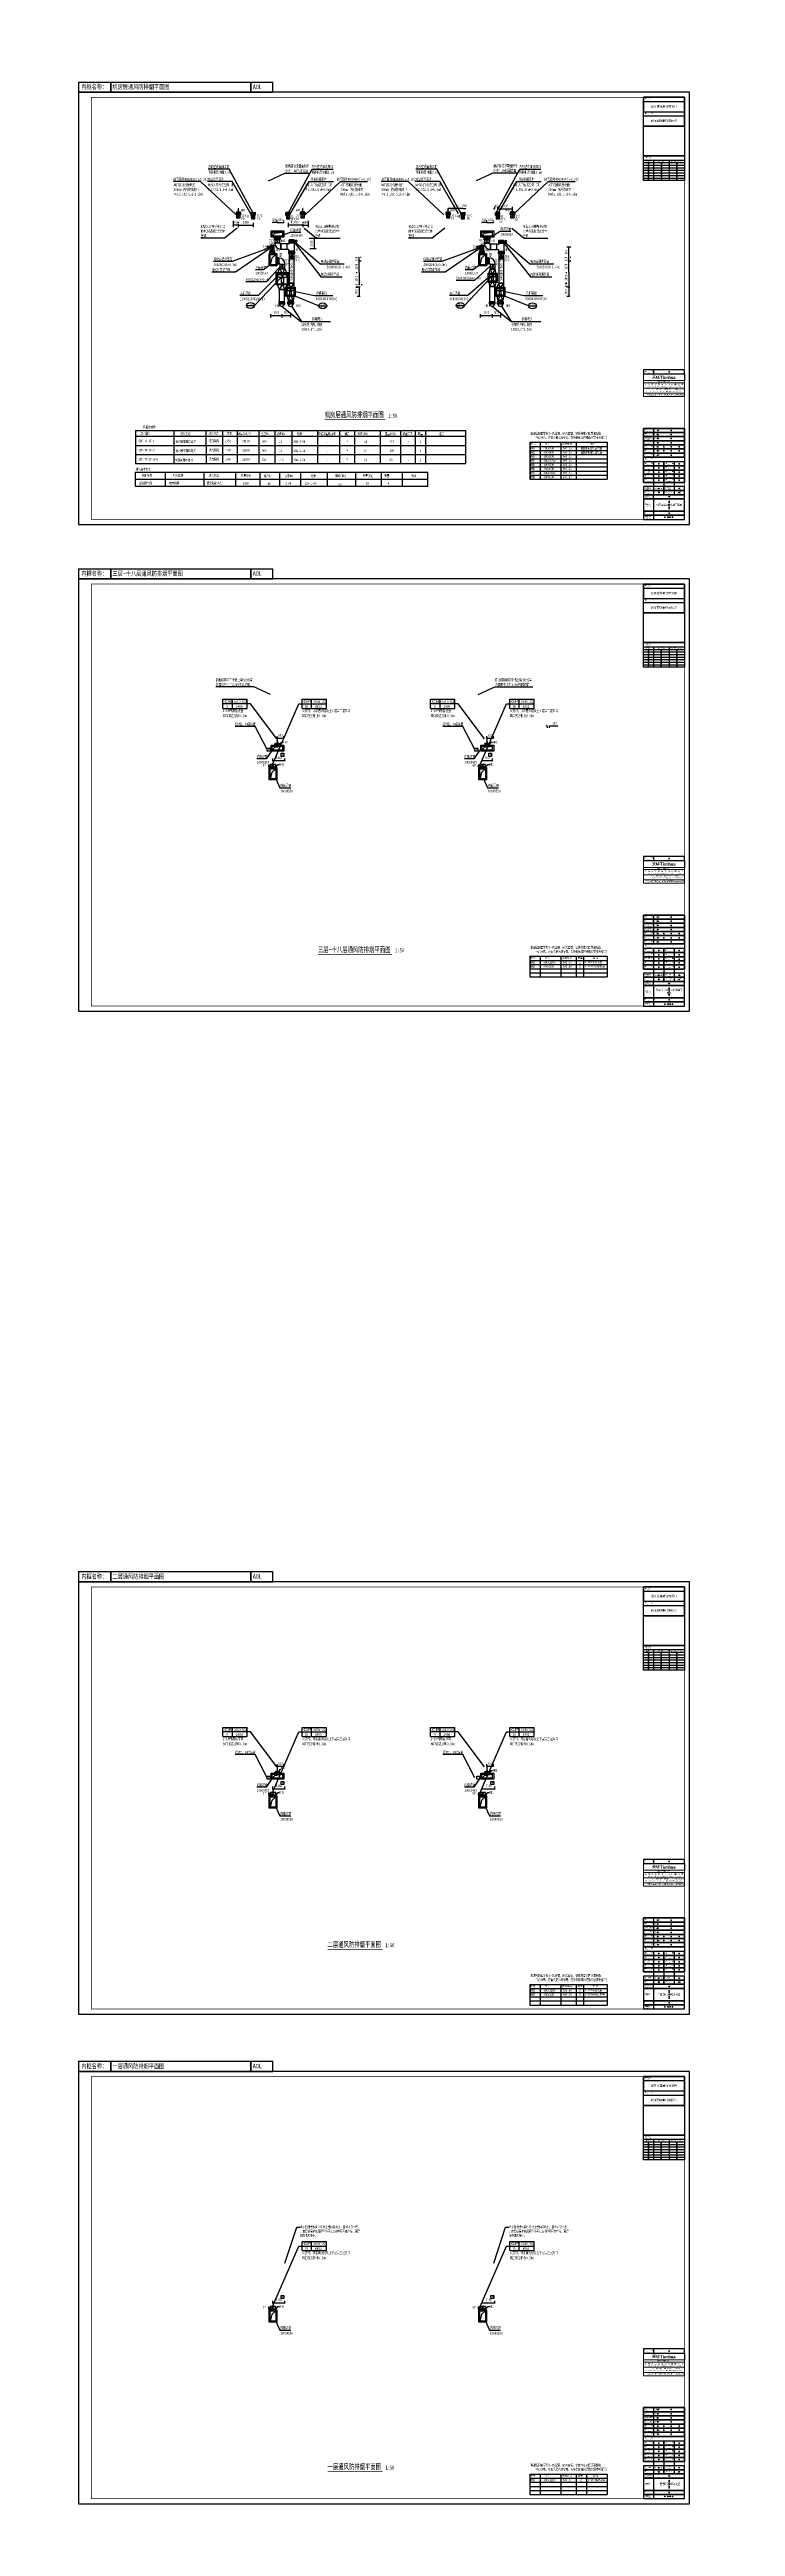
# Model space of a CAD drawing. Extents: x 3076 to 2381076, y 96010 to 1796010.
# Drawn here: x 370946 to 437664, y 670351 to 911272 of the extents above; entities that cross this region are included whole.
import ezdxf
from ezdxf import colors
from ezdxf.entities.mleader import LeaderData, LeaderLine
from ezdxf.enums import TextEntityAlignment as Align
from ezdxf.math import Vec2, Vec3

# ---------------------------------------------------------------- set-up
doc = ezdxf.new("R2010")
doc.units = 0
doc.header["$LTSCALE"] = 1000
doc.layers.get('0').update_dxf_attribs({"linetype": 'CONTINUOUS'})
for name, color, linetype in [('C-SHET-LOGO', 7, 'CONTINUOUS'), ('C-SHET-SHET', 7, 'CONTINUOUS'), ('DIM_SYMB', 3, 'CONTINUOUS'), ('H-BASE', 7, 'CONTINUOUS'), ('H-DAPP-ADAMP', 11, 'CONTINUOUS'), ('H-DAPP-DAMP', 3, 'CONTINUOUS'), ('H-DAPP-EDAMP', 31, 'CONTINUOUS'), ('H-DAPP-FDAMP', 161, 'CONTINUOUS'), ('H-DAPP-FGRIL', 161, 'CONTINUOUS'), ('H-DIMS', 7, 'CONTINUOUS'), ('H-DIMS-DUCT', 7, 'CONTINUOUS'), ('H-DIMS-FIRE', 7, 'CONTINUOUS'), ('H-DUCT-FIRE', 20, 'CONTINUOUS'), ('H-DUCT-VENT', 2, 'CONTINUOUS'), ('H-EQUP-FAN', 4, 'CONTINUOUS'), ('H-EQUP-FANS', 4, 'CONTINUOUS'), ('H-EQUP-FBOX', 4, 'CONTINUOUS'), ('H-FIRE-FBOX', 161, 'CONTINUOUS'), ('H-HOBU-DIMS', 7, 'CONTINUOUS'), ('H-HOLE', 7, 'CONTINUOUS'), ('h-hole-dims', 7, 'CONTINUOUS'), ('TH_TEXT', 7, 'CONTINUOUS')]:
    doc.layers.add(name, color=color, linetype=linetype)
doc.layers.add('C-XREF-SLCT', color=7, linetype='CONTINUOUS', plot=False)
doc.layers.add('内框', color=8, linetype='CONTINUOUS', plot=False)
doc.styles.add('Acs', font='', dxfattribs={"width": 0.7})
doc.styles.add('STYLEP4', font='')
doc.styles.add('TH-STYLE1', font='', dxfattribs={"width": 0.7})
doc.styles.add('TH-STYLE2', font='', dxfattribs={"width": 0.8})
doc.styles.add('TH-STYLEP5', font='')
doc.styles.add('TH-SYTLE2', font='txt')
doc.styles.add('TuKuang', font='', dxfattribs={"width": 1.1})
doc.styles.add('黑体', font='simhei.ttf')
doc.styles.get('Acs').set_extended_font_data('SimSun')
doc.styles.get('STYLEP4').set_extended_font_data('Century Gothic')
doc.styles.get('TH-STYLE1').set_extended_font_data('SimSun')
doc.styles.get('TH-STYLE2').set_extended_font_data('SimSun')
doc.styles.get('TH-STYLEP5').set_extended_font_data('SimSun')
doc.styles.get('TuKuang').set_extended_font_data('SimSun')
doc.dimstyles.new('TH-DIM100', dxfattribs={"dimscale": 100, "dimtxt": 2.5, "dimasz": 1, "dimexe": 2, "dimexo": 3, "dimgap": 1.5, "dimtad": 1, "dimdec": 0, "dimrnd": 10, "dimdsep": 46, "dimtxsty": 'TH-STYLE1', "dimblk": 'ARCHTICK', "dimcen": 0, "dimclrd": 256, "dimclre": 256, "dimclrt": 256, "dimazin": 2, "dimtfac": 1, "dimtdec": 0, "dimtofl": 0, "dimtmove": 0, "dimatfit": 3, "dimfxl": 0.18, "dimtolj": 1, "dimtzin": 0, "dimlwd": -1, "dimlwe": -1, "dimarcsym": 0})

# ---------------------------------------------------------------- blocks, each defined once
blk = doc.blocks.new('*U15')
at = {"layer": 'H-EQUP-FANS'}
for p, q in [((-1, 219), (304, 219)), ((190, 8), (213, 8)), ((213, 8), (221, 115)), ((221, 115), (236, 115)), ((242, 19), (227, 19)), ((227, 19), (227, -19)), ((242, 19), (236, 115)), ((304, 219), (262, 234)), ((304, 219), (262, 205)), ((190, -8), (213, -8)), ((213, -8), (221, -115)), ((221, -115), (236, -115)), ((242, -19), (227, -19)), ((242, -19), (236, -115))]:
    blk.add_line(p, q, dxfattribs=at)
at = {"layer": 'H-EQUP-FBOX'}
for p, q in [((0, 160), (305, 160)), ((0, -160), (0, 160)), ((38, 28), (35, 28)), ((35, 28), (35, -28)), ((70, 48), (70, -48)), ((70, 43), (164, 43)), ((70, 40), (164, 40)), ((70, 33), (164, 33)), ((70, 23), (164, 23)), ((70, 12), (164, 12)), ((70, 0), (164, 0)), ((164, 48), (164, -48)), ((305, -183), (305, 183)), ((315, 183), (305, 183)), ((315, -183), (315, 183)), ((0, -160), (305, -160)), ((38, -28), (35, -28)), ((70, -12), (164, -12)), ((70, -23), (164, -23)), ((70, -33), (164, -33)), ((70, -40), (164, -40)), ((70, -43), (164, -43)), ((315, -183), (305, -183))]:
    blk.add_line(p, q, dxfattribs=at)
for points in [[(38, 28), (38, -28, 0.4142136), (57, -48), (164, -48, 0.4142136), (171, -41), (171, 41, 0.4142136), (164, 48), (57, 48, 0.4142136)], [(171, 39), (171, -39), (178, -39, 0.4142136), (181, -36), (181, 36, 0.4142136), (178, 39)], [(181, 36), (181, -36), (188, -36, 0.4142136), (190, -33), (190, 33, 0.4142136), (188, 36)]]:
    blk.add_lwpolyline(points, format="xyb", close=True, dxfattribs=at)
blk = doc.blocks.new('*U17')
at = {"color": 7}
blk.add_line((160, -260), (160, -60), dxfattribs=at)
blk.add_lwpolyline([(0, -320), (320, -320), (320, 0), (0, 0)], close=True)
blk.add_circle((160, -160), 75)
at = {"style": 'TH-STYLE1', "width": 0.7}
for s, p in [('FD', (-264, 81)), ('70℃', (-200, -199))]:
    blk.add_text(s, height=250, rotation=180, dxfattribs=at).set_placement(p)
blk = doc.blocks.new('*U18')
at = {"layer": 'H-HOLE'}
for p, q in [((-500, 0), (-230, 130)), ((-500, 130), (-230, 0))]:
    blk.add_line(p, q, dxfattribs=at)
blk.add_lwpolyline([(-500, 0), (-230, 0), (-230, 130), (-500, 130)], close=True, dxfattribs=at)
blk = doc.blocks.new('*U29')
blk.add_line((200, -160), (-75, -160))
at = {"color": 7}
blk.add_line((400, -160), (150, -160), dxfattribs=at)
for points in [[(0, -320), (550, -320), (550, 0), (0, 0)], [(-165, -250), (-75, -250), (-75, -70), (-165, -70)]]:
    blk.add_lwpolyline(points, close=True)
blk.add_circle((275, -160), 75)
at = {"style": 'TH-STYLE1', "width": 0.7}
blk.add_text('GP', height=250, dxfattribs=at).set_placement((-704, -199))
blk = doc.blocks.new('*U30')
at = {"layer": 'H-HOLE'}
for p, q in [((-500, 0), (100, 100)), ((-500, 100), (100, 0))]:
    blk.add_line(p, q, dxfattribs=at)
blk.add_lwpolyline([(-500, 0), (100, 0), (100, 100), (-500, 100)], close=True, dxfattribs=at)
blk = doc.blocks.new('_ArchTick')
at = {"color": 0, "linetype": 'ByBlock', "const_width": 0.4}
blk.add_lwpolyline([(-0.5, -0.5), (0.5, 0.5)], dxfattribs=at)
blk = doc.blocks.new('*U11')
for p, q in [((0, 0), (26.7, 0)), ((3, 4.5), (26.7, 4.5)), ((3, -4.5), (3, 4.5)), ((12.3, -4.5), (12.3, 4.5)), ((26.7, -4.5), (26.7, 4.5)), ((3, -4.5), (26.7, -4.5))]:
    blk.add_line(p, q)
at = {"style": 'TH-STYLE1'}
for tag, width, p, p2 in [('风口名称', 1.412473, (4.2, 1.1), (11.8, 1.1)), ('尺寸', 0.728677, (13.7, 0.9), (26, 0.9))]:
    blk.add_attdef(tag, text='', height=2.5, dxfattribs=dict(at, width=width)).set_placement(p, p2, align=Align.FIT)
at = {"style": 'TH-STYLE1', "width": 0.8}
for tag, p in [('数量', (7.2, -4.4)), ('风量', (18.8, -4.5))]:
    blk.add_attdef(tag, text='', height=2.5, dxfattribs=at).set_placement(p, align=Align.BOTTOM_CENTER)
blk = doc.blocks.new('THAPE_A0L_inner')
at = {"layer": '内框'}
for p, q in [((0, 860.8), (0, 841)), ((0, 860.8), (378, 860.8)), ((0, 841), (63, 841)), ((36, 841), (0, 841)), ((108, 841), (36, 841)), ((63, 841), (63, 860.8)), ((63, 860.8), (63, 841)), ((63, 841), (335.4, 841)), ((252, 841), (108, 841)), ((378, 841), (252, 841)), ((335.4, 841), (335.4, 860.8)), ((335.4, 860.8), (335.4, 841)), ((335.4, 841), (378, 841)), ((378, 841), (378, 860.8)), ((1179, 774), (1179, 802))]:
    blk.add_line(p, q, dxfattribs=at)
blk.add_lwpolyline([(0, 0), (1189, 0), (1189, 841), (0, 841)], close=True, dxfattribs=at)
at = {"layer": '内框', "const_width": 1.4}
blk.add_lwpolyline([(25, 831), (25, 10), (1179, 10), (1179, 831)], close=True, dxfattribs=at)
at = {"layer": '内框', "const_width": 0.5}
blk.add_lwpolyline([(1099, 831), (1099, 10)], dxfattribs=at)
at = {"layer": '内框', "style": '黑体', "width": 0.8}
for s, p in [('内框名称：', (5.7, 847)), ('A0L', (339.3, 847))]:
    blk.add_text(s, height=9, dxfattribs=at).set_placement(p)
blk.add_attdef('内框名称', (66.2, 847), '', height=9, dxfattribs=at)
blk = doc.blocks.new('*U10')
for p, q in [((3, 4.5), (26.7, 4.5)), ((3, -4.5), (3, 4.5)), ((29.7, 0), (3, 0)), ((12.3, -4.5), (12.3, 4.5)), ((26.7, -4.5), (26.7, 4.5)), ((3, -4.5), (26.7, -4.5))]:
    blk.add_line(p, q)
at = {"style": 'TH-STYLE1'}
for tag, width, p, p2 in [('风口名称', 1.412473, (4.2, 1.1), (11.8, 1.1)), ('尺寸', 0.728677, (13.7, 0.9), (26, 0.9))]:
    blk.add_attdef(tag, text='', height=2.5, dxfattribs=dict(at, width=width)).set_placement(p, p2, align=Align.FIT)
at = {"style": 'TH-STYLE1', "width": 0.8}
for tag, p in [('数量', (7.2, -4.4)), ('风量', (18.8, -4.5))]:
    blk.add_attdef(tag, text='', height=2.5, dxfattribs=at).set_placement(p, align=Align.BOTTOM_CENTER)
blk = doc.blocks.new('*U31')
for p, q in [((-500, 0), (-500, 100)), ((-500, 0), (100, 0)), ((100, 0), (100, 100)), ((-287, -250), (-113, -150)), ((-200, -300), (-287, -250)), ((-200, -900), (-252, -707)), ((-113, -150), (-200, -100)), ((-200, -900), (-200, -300)), ((-200, -900), (-148, -707))]:
    blk.add_line(p, q)
blk = doc.blocks.new('*U32')
at = {"layer": 'H-HOLE'}
for p, q in [((-500, 0), (-50, 100)), ((-500, 100), (-50, 0))]:
    blk.add_line(p, q, dxfattribs=at)
blk.add_lwpolyline([(-500, 0), (-50, 0), (-50, 100), (-500, 100)], close=True, dxfattribs=at)
blk = doc.blocks.new('*D33')
at = {"layer": 'H-DIMS', "transparency": 16777216}
for p, q in [((393095, 844292), (393095, 844492)), ((393095, 844292), (393745, 844292)), ((393745, 844292), (393745, 844492))]:
    blk.add_line(p, q, dxfattribs=at)
at = {"layer": 'H-DIMS', "transparency": 16777216, "xscale": 100, "yscale": 100, "zscale": 100, "rotation": 180}
blk.add_blockref('_ArchTick', (393095, 844292), dxfattribs=at)
at = {"layer": 'H-DIMS', "transparency": 16777216, "xscale": 100, "yscale": 100, "zscale": 100}
blk.add_blockref('_ArchTick', (393745, 844292), dxfattribs=at)
at = {"layer": 'H-DIMS', "transparency": 16777216, "insert": (393420, 844570), "char_height": 250, "attachment_point": 5, "style": 'TH-STYLE1'}
blk.add_mtext('\\A1;650', dxfattribs=at)
blk = doc.blocks.new('*D36')
at = {"layer": 'H-DIMS', "transparency": 16777216}
for p, q in [((392670, 842045), (392670, 842313)), ((392670, 842113), (393845, 842113)), ((393845, 842045), (393845, 842313))]:
    blk.add_line(p, q, dxfattribs=at)
at = {"layer": 'H-DIMS', "transparency": 16777216, "xscale": 100, "yscale": 100, "zscale": 100, "rotation": 180}
blk.add_blockref('_ArchTick', (392670, 842113), dxfattribs=at)
at = {"layer": 'H-DIMS', "transparency": 16777216, "xscale": 100, "yscale": 100, "zscale": 100}
blk.add_blockref('_ArchTick', (393845, 842113), dxfattribs=at)
at = {"layer": 'H-DIMS', "transparency": 16777216, "insert": (393258, 842391), "char_height": 250, "attachment_point": 5, "style": 'TH-STYLE1'}
blk.add_mtext('\\A1;1180', dxfattribs=at)
blk = doc.blocks.new('*D34')
at = {"layer": 'H-DIMS', "transparency": 16777216}
for p, q in [((413495, 844292), (413495, 844492)), ((413495, 844292), (414145, 844292)), ((414145, 844292), (414145, 844492))]:
    blk.add_line(p, q, dxfattribs=at)
at = {"layer": 'H-DIMS', "transparency": 16777216, "xscale": 100, "yscale": 100, "zscale": 100, "rotation": 180}
blk.add_blockref('_ArchTick', (413495, 844292), dxfattribs=at)
at = {"layer": 'H-DIMS', "transparency": 16777216, "xscale": 100, "yscale": 100, "zscale": 100}
blk.add_blockref('_ArchTick', (414145, 844292), dxfattribs=at)
at = {"layer": 'H-DIMS', "transparency": 16777216, "insert": (413820, 844567), "char_height": 250, "attachment_point": 5, "style": 'TH-STYLE1'}
blk.add_mtext('\\A1;650', dxfattribs=at)
blk = doc.blocks.new('*D35')
at = {"layer": 'H-DIMS', "transparency": 16777216}
for p, q in [((413070, 842045), (413070, 842313)), ((413070, 842113), (414045, 842113)), ((414045, 842045), (414045, 842313))]:
    blk.add_line(p, q, dxfattribs=at)
at = {"layer": 'H-DIMS', "transparency": 16777216, "xscale": 100, "yscale": 100, "zscale": 100, "rotation": 180}
blk.add_blockref('_ArchTick', (413070, 842113), dxfattribs=at)
at = {"layer": 'H-DIMS', "transparency": 16777216, "xscale": 100, "yscale": 100, "zscale": 100}
blk.add_blockref('_ArchTick', (414045, 842113), dxfattribs=at)
at = {"layer": 'H-DIMS', "transparency": 16777216, "insert": (413558, 842388), "char_height": 250, "attachment_point": 5, "style": 'TH-STYLE1'}
blk.add_mtext('\\A1;970', dxfattribs=at)
blk = doc.blocks.new('*D38')
at = {"layer": 'H-DIMS', "transparency": 16777216}
for p, q in [((392670, 692045), (392670, 692313)), ((392670, 692113), (393845, 692113)), ((393845, 692045), (393845, 692313))]:
    blk.add_line(p, q, dxfattribs=at)
at = {"layer": 'H-DIMS', "transparency": 16777216, "xscale": 100, "yscale": 100, "zscale": 100, "rotation": 180}
blk.add_blockref('_ArchTick', (392670, 692113), dxfattribs=at)
at = {"layer": 'H-DIMS', "transparency": 16777216, "xscale": 100, "yscale": 100, "zscale": 100}
blk.add_blockref('_ArchTick', (393845, 692113), dxfattribs=at)
at = {"layer": 'H-DIMS', "transparency": 16777216, "insert": (393258, 692391), "char_height": 250, "attachment_point": 5, "style": 'TH-STYLE1'}
blk.add_mtext('\\A1;1180', dxfattribs=at)
blk = doc.blocks.new('*D37')
at = {"layer": 'H-DIMS', "transparency": 16777216}
for p, q in [((413070, 692045), (413070, 692313)), ((413070, 692113), (414245, 692113)), ((414245, 692045), (414245, 692313))]:
    blk.add_line(p, q, dxfattribs=at)
at = {"layer": 'H-DIMS', "transparency": 16777216, "xscale": 100, "yscale": 100, "zscale": 100, "rotation": 180}
blk.add_blockref('_ArchTick', (413070, 692113), dxfattribs=at)
at = {"layer": 'H-DIMS', "transparency": 16777216, "xscale": 100, "yscale": 100, "zscale": 100}
blk.add_blockref('_ArchTick', (414245, 692113), dxfattribs=at)
at = {"layer": 'H-DIMS', "transparency": 16777216, "insert": (413658, 692388), "char_height": 250, "attachment_point": 5, "style": 'TH-STYLE1'}
blk.add_mtext('\\A1;1180', dxfattribs=at)
blk = doc.blocks.new('*U16')
blk.add_line((-4, 0), (4, 0))
blk.add_ellipse((0, 0), major_axis=(-4, 0), ratio=0.7)
at = {"style": 'TH-STYLE1', "width": 0.55}
blk.add_attdef('CH1', text='', height=2.5, dxfattribs=at).set_placement((-1.9, 0.1), (2, 0.1), align=Align.FIT)
blk.add_attdef('1', text='', height=2.5, dxfattribs=at).set_placement((0, -3.5), align=Align.BOTTOM_CENTER)
blk = doc.blocks.new('*D39')
at = {"layer": 'H-DIMS', "transparency": 16777216}
for p, q in [((393095, 744292), (393095, 744492)), ((393745, 744292), (393745, 744492)), ((393095, 744292), (393745, 744292))]:
    blk.add_line(p, q, dxfattribs=at)
at = {"layer": 'H-DIMS', "transparency": 16777216, "xscale": 100, "yscale": 100, "zscale": 100, "rotation": 180}
blk.add_blockref('_ArchTick', (393095, 744292), dxfattribs=at)
at = {"layer": 'H-DIMS', "transparency": 16777216, "xscale": 100, "yscale": 100, "zscale": 100}
blk.add_blockref('_ArchTick', (393745, 744292), dxfattribs=at)
at = {"layer": 'H-DIMS', "transparency": 16777216, "insert": (393420, 744570), "char_height": 250, "attachment_point": 5, "style": 'TH-STYLE1'}
blk.add_mtext('\\A1;650', dxfattribs=at)
blk = doc.blocks.new('*D40')
at = {"layer": 'H-DIMS', "transparency": 16777216}
for p, q in [((392670, 742045), (392670, 742313)), ((392670, 742113), (393845, 742113)), ((393845, 742045), (393845, 742313))]:
    blk.add_line(p, q, dxfattribs=at)
at = {"layer": 'H-DIMS', "transparency": 16777216, "xscale": 100, "yscale": 100, "zscale": 100, "rotation": 180}
blk.add_blockref('_ArchTick', (392670, 742113), dxfattribs=at)
at = {"layer": 'H-DIMS', "transparency": 16777216, "xscale": 100, "yscale": 100, "zscale": 100}
blk.add_blockref('_ArchTick', (393845, 742113), dxfattribs=at)
at = {"layer": 'H-DIMS', "transparency": 16777216, "insert": (393258, 742391), "char_height": 250, "attachment_point": 5, "style": 'TH-STYLE1'}
blk.add_mtext('\\A1;1180', dxfattribs=at)
blk = doc.blocks.new('*D41')
at = {"layer": 'H-DIMS', "transparency": 16777216}
for p, q in [((413495, 744292), (413495, 744492)), ((414145, 744292), (414145, 744492)), ((413495, 744292), (414145, 744292))]:
    blk.add_line(p, q, dxfattribs=at)
at = {"layer": 'H-DIMS', "transparency": 16777216, "xscale": 100, "yscale": 100, "zscale": 100, "rotation": 180}
blk.add_blockref('_ArchTick', (413495, 744292), dxfattribs=at)
at = {"layer": 'H-DIMS', "transparency": 16777216, "xscale": 100, "yscale": 100, "zscale": 100}
blk.add_blockref('_ArchTick', (414145, 744292), dxfattribs=at)
at = {"layer": 'H-DIMS', "transparency": 16777216, "insert": (413820, 744567), "char_height": 250, "attachment_point": 5, "style": 'TH-STYLE1'}
blk.add_mtext('\\A1;650', dxfattribs=at)
blk = doc.blocks.new('*D42')
at = {"layer": 'H-DIMS', "transparency": 16777216}
for p, q in [((413070, 742045), (413070, 742313)), ((413070, 742113), (414245, 742113)), ((414245, 742045), (414245, 742313))]:
    blk.add_line(p, q, dxfattribs=at)
at = {"layer": 'H-DIMS', "transparency": 16777216, "xscale": 100, "yscale": 100, "zscale": 100, "rotation": 180}
blk.add_blockref('_ArchTick', (413070, 742113), dxfattribs=at)
at = {"layer": 'H-DIMS', "transparency": 16777216, "xscale": 100, "yscale": 100, "zscale": 100}
blk.add_blockref('_ArchTick', (414245, 742113), dxfattribs=at)
at = {"layer": 'H-DIMS', "transparency": 16777216, "insert": (413658, 742388), "char_height": 250, "attachment_point": 5, "style": 'TH-STYLE1'}
blk.add_mtext('\\A1;1180', dxfattribs=at)
blk = doc.blocks.new('*U43')
at = {"layer": 'H-HOLE'}
for p, q in [((-500, 0), (-50, 200)), ((-500, 200), (-50, 0))]:
    blk.add_line(p, q, dxfattribs=at)
blk.add_lwpolyline([(-500, 0), (-50, 0), (-50, 200), (-500, 200)], close=True, dxfattribs=at)
blk = doc.blocks.new('*U44')
at = {"color": 7}
blk.add_line((175, -260), (175, -60), dxfattribs=at)
blk.add_lwpolyline([(0, -320), (350, -320), (350, 0), (0, 0)], close=True)
blk.add_circle((175, -160), 75)
at = {"style": 'TH-STYLE1', "width": 0.7}
for s, p in [('70℃', (462, -253)), ('FD', (468, -517))]:
    blk.add_text(s, height=250, dxfattribs=at).set_placement(p)
blk = doc.blocks.new('*U67')
at = {"color": 7}
blk.add_line((250, -260), (250, -60), dxfattribs=at)
blk.add_lwpolyline([(0, -320), (500, -320), (500, 0), (0, 0)], close=True)
blk.add_circle((250, -160), 75)
at = {"style": 'TH-STYLE1', "width": 0.7}
for s, p in [('70℃', (79, -575)), ('FDS', (12, -229))]:
    blk.add_text(s, height=250, rotation=180, dxfattribs=at).set_placement(p)
blk = doc.blocks.new('*U45')
at = {"color": 7}
blk.add_line((250, -260), (250, -60), dxfattribs=at)
blk.add_lwpolyline([(0, -320), (500, -320), (500, 0), (0, 0)], close=True)
blk.add_circle((250, -160), 75)
at = {"style": 'TH-STYLE1', "width": 0.7}
for s, p in [('FDS', (1005, 219)), ('70℃', (1063, -70))]:
    blk.add_text(s, height=250, rotation=180, dxfattribs=at).set_placement(p)
blk = doc.blocks.new('*U47')
for p, q in [((-500, 0), (-500, 100)), ((-500, 0), (20, 0)), ((20, 0), (20, 100)), ((-197, -425), (-283, -475)), ((-283, -475), (-240, -500)), ((-240, -100), (-266, -197)), ((-240, -100), (-240, -400)), ((-240, -100), (-214, -197)), ((-240, -400), (-197, -425))]:
    blk.add_line(p, q)
blk = doc.blocks.new('*U48')
at = {"layer": 'H-HOLE'}
for p, q in [((-500, 0), (100, 200)), ((-500, 200), (100, 0))]:
    blk.add_line(p, q, dxfattribs=at)
blk.add_lwpolyline([(-500, 0), (100, 0), (100, 200), (-500, 200)], close=True, dxfattribs=at)
blk = doc.blocks.new('*U68')
at = {"color": 7}
blk.add_line((250, -260), (250, -60), dxfattribs=at)
blk.add_lwpolyline([(0, -320), (500, -320), (500, 0), (0, 0)], close=True)
blk.add_circle((250, -160), 75)
at = {"style": 'TH-STYLE1', "width": 0.7}
for s, p in [('70℃', (2, 422)), ('FDS', (-77, 103))]:
    blk.add_text(s, height=250, rotation=180, dxfattribs=at).set_placement(p)
blk = doc.blocks.new('*D49')
at = {"layer": 'H-DIMS', "transparency": 16777216}
for p, q in [((388795, 894617), (388795, 893985)), ((389296, 894185), (388795, 894185)), ((389296, 894485), (389296, 894385))]:
    blk.add_line(p, q, dxfattribs=at)
at = {"layer": 'H-DIMS', "transparency": 16777216, "xscale": 100, "yscale": 100, "zscale": 100, "rotation": 180}
blk.add_blockref('_ArchTick', (388795, 894185), dxfattribs=at)
at = {"layer": 'H-DIMS', "transparency": 16777216, "xscale": 100, "yscale": 100, "zscale": 100}
blk.add_blockref('_ArchTick', (389296, 894185), dxfattribs=at)
at = {"layer": 'H-DIMS', "transparency": 16777216, "insert": (389046, 894463), "char_height": 250, "attachment_point": 5, "style": 'TH-STYLE1'}
blk.add_mtext('\\A1;500', dxfattribs=at)
blk = doc.blocks.new('*D50')
at = {"layer": 'H-DIMS', "transparency": 16777216}
for p, q in [((393095, 894544), (393095, 894644)), ((393095, 894444), (393745, 894444)), ((393745, 894544), (393745, 894644))]:
    blk.add_line(p, q, dxfattribs=at)
at = {"layer": 'H-DIMS', "transparency": 16777216, "xscale": 100, "yscale": 100, "zscale": 100, "rotation": 180}
blk.add_blockref('_ArchTick', (393095, 894444), dxfattribs=at)
at = {"layer": 'H-DIMS', "transparency": 16777216, "xscale": 100, "yscale": 100, "zscale": 100}
blk.add_blockref('_ArchTick', (393745, 894444), dxfattribs=at)
at = {"layer": 'H-DIMS', "transparency": 16777216, "insert": (393420, 894719), "char_height": 250, "attachment_point": 5, "style": 'TH-STYLE1'}
blk.add_mtext('\\A1;650', dxfattribs=at)
blk = doc.blocks.new('*U46')
for p, q in [((500, -125), (-75, -125)), ((54, -196), (196, -54)), ((446, -196), (304, -54))]:
    blk.add_line(p, q)
blk.add_lwpolyline([(0, -250), (500, -250), (500, 0), (0, 0)], close=True)
at = {"const_width": 50}
for points in [[(-200, -125, 1), (-150, -125, 1)], [(100, -125, 1), (150, -125, 1)], [(400, -125, -1), (350, -125, -1)]]:
    blk.add_lwpolyline(points, format="xyb", close=True, dxfattribs=at)
blk.add_circle((-175, -125), 100)
blk = doc.blocks.new('*D51')
at = {"transparency": 16777216}
for p, q in [((389296, 894297), (389296, 893996)), ((389296, 894196), (390745, 894196)), ((390745, 894402), (390745, 893996))]:
    blk.add_line(p, q, dxfattribs=at)
at = {"transparency": 16777216, "xscale": 100, "yscale": 100, "zscale": 100, "rotation": 180}
blk.add_blockref('_ArchTick', (389296, 894196), dxfattribs=at)
at = {"transparency": 16777216, "xscale": 100, "yscale": 100, "zscale": 100}
blk.add_blockref('_ArchTick', (390745, 894196), dxfattribs=at)
at = {"transparency": 16777216, "insert": (390021, 894474), "char_height": 250, "attachment_point": 5, "style": 'TH-STYLE1'}
blk.add_mtext('\\A1;1450', dxfattribs=at)
blk = doc.blocks.new('*D52')
at = {"transparency": 16777216}
for p, q in [((396195, 892925), (396885, 892925)), ((396275, 891925), (396885, 891925)), ((396685, 892925), (396685, 891925))]:
    blk.add_line(p, q, dxfattribs=at)
at = {"transparency": 16777216, "xscale": 100, "yscale": 100, "zscale": 100}
for p, rotation in [((396685, 892925), 90), ((396685, 891925), 270)]:
    blk.add_blockref('_ArchTick', p, dxfattribs=dict(at, rotation=rotation))
at = {"transparency": 16777216, "insert": (396410, 892425), "char_height": 250, "attachment_point": 5, "rotation": 90, "style": 'TH-STYLE1'}
blk.add_mtext('\\A1;1000', dxfattribs=at)
blk = doc.blocks.new('TH')
at = {"linetype": 'Continuous'}
h = blk.add_hatch(color=256, dxfattribs=at)
h.dxf.hatch_style = 1
h.paths.add_polyline_path([(2.8, 2.8), (2.8, 3), (1.8, 3), (1.2, 3), (0.2, 3), (0.2, 2.8), (0.2, 2.8), (0.2, 2.6), (0.6, 2.6), (0.8, 2.6), (1.2, 2.6), (1.2, 2.3), (1.2, 2.2), (1.2, 1.9), (0.7, 1.9), (0.5, 1.9), (0, 1.9), (0, 1.5), (0.7, 1.5), (1.1, 1.5), (1.1, 1.5), (1.1, 1.4), (1.1, 1.4), (1, 1.3), (1, 1.3), (1, 1.3), (1, 1.2), (0.9, 1.2), (0.9, 1.1), (0.7, 0.9), (0.7, 0.9), (0.6, 0.8), (0.6, 0.8), (0.5, 0.7), (0.4, 0.7), (0.3, 0.6), (0.3, 0.6), (0.3, 0.6), (0, 0.5), (0, 0), (0.1, 0), (0.2, 0.1), (0.3, 0.1), (0.4, 0.2), (0.4, 0.2), (0.5, 0.2), (0.6, 0.3), (0.6, 0.3), (0.7, 0.3), (0.8, 0.4), (0.9, 0.5), (1, 0.6), (1.1, 0.6), (1.1, 0.7), (1.2, 0.8), (1.3, 0.9), (1.3, 0.9), (1.4, 1.1), (1.4, 1.1), (1.5, 1.2), (1.6, 1.1), (1.6, 1), (1.6, 1), (1.7, 0.9), (1.7, 0.9), (1.9, 0.7), (1.9, 0.6), (2, 0.6), (2.1, 0.5), (2.1, 0.5), (2.2, 0.4), (2.3, 0.3), (2.4, 0.3), (2.4, 0.3), (2.5, 0.2), (2.6, 0.2), (2.6, 0.2), (2.7, 0.1), (2.8, 0.1), (2.8, 0), (3, 0), (3, 0.2), (3, 0.3), (3, 0.5), (2.8, 0.6), (2.7, 0.6), (2.7, 0.6), (2.6, 0.7), (2.6, 0.7), (2.5, 0.7), (2.4, 0.8), (2.4, 0.8), (2.3, 0.9), (2.2, 0.9), (2.2, 1), (2.2, 1), (2.1, 1.1), (2, 1.2), (2, 1.3), (1.9, 1.4), (1.9, 1.4), (1.8, 1.5), (3, 1.5), (3, 1.9), (2.5, 1.9), (2.2, 1.9), (1.7, 1.9), (1.7, 2.6), (2.2, 2.6), (2.4, 2.6), (2.8, 2.6), (2.8, 2.8)])
h = blk.add_hatch(color=256, dxfattribs=at)
h.dxf.hatch_style = 1
h.paths.add_polyline_path([(4.1, 2.6), (4.1, 2.9), (4.1, 3), (4, 3), (3.9, 3), (3.7, 3), (3.7, 2.9), (3.7, 2.9), (3.7, 2.9), (3.7, 2.6), (3.6, 2.6), (3.6, 2.5), (3.6, 2.4), (3.6, 2.3), (3.5, 2.2), (3.5, 2.2), (3.3, 2), (3.3, 1.8), (3.3, 1.8), (3.3, 1.5), (3.5, 1.6), (3.6, 1.7), (3.6, 1.6), (3.6, 1.5), (3.6, 1.3), (4.1, 1.3), (4.1, 1.8), (4.1, 2.1)])
h = blk.add_hatch(color=256, dxfattribs=at)
h.dxf.hatch_style = 1
h.paths.add_polyline_path([(6.3, 0.9), (6.3, 1.1), (5.8, 1.1), (5.6, 1.1), (5.1, 1.1), (5.1, 1.3), (4.6, 1.3), (4.6, 1.1), (3.3, 1.1), (3.3, 0.7), (4.1, 0.7), (4.6, 0.7), (4.6, 0), (5.1, 0), (5.1, 0.7), (5.6, 0.7), (5.8, 0.7), (6.3, 0.7), (6.3, 0.8)])
h = blk.add_hatch(color=256, dxfattribs=at)
h.dxf.hatch_style = 1
h.paths.add_polyline_path([(5.5, 2.2), (5.5, 2.2), (5.5, 2.2), (5.6, 2.3), (5.7, 2.3), (5.8, 2.4), (5.9, 2.5), (5.9, 2.5), (6, 2.6), (6.2, 2.8), (6.2, 2.9), (6.2, 2.9), (6.2, 3), (6, 3), (5.9, 3), (5.7, 3), (5.6, 2.8), (5.6, 2.8), (5.5, 2.7), (5.5, 2.7), (5.4, 2.6), (5.4, 2.6), (5.2, 2.5), (5.2, 2.7), (5.2, 2.8), (5.2, 3), (5, 3), (4.9, 3), (4.8, 3), (4.8, 2.7), (4.8, 2.5), (4.8, 2.2), (4.7, 2.2), (4.7, 2.2), (4.6, 2.2), (4.5, 2.1), (4.5, 2.1), (4.3, 2.1), (4.3, 1.9), (4.3, 1.8), (4.3, 1.7), (4.4, 1.7), (4.5, 1.7), (4.6, 1.7), (4.6, 1.8), (4.7, 1.8), (4.8, 1.8), (4.8, 1.7), (4.8, 1.7), (4.8, 1.7), (4.8, 1.6), (4.8, 1.6), (4.9, 1.6), (4.9, 1.5), (4.9, 1.5), (5, 1.5), (5, 1.5), (5.1, 1.4), (5.5, 1.4), (5.7, 1.4), (6.1, 1.4), (6.1, 1.4), (6.2, 1.5), (6.3, 1.5), (6.3, 1.7), (6.3, 1.7), (6.3, 1.9), (6.2, 1.8), (6.2, 1.8), (6.1, 1.8), (6.1, 1.8), (5.8, 1.8), (5.6, 1.8), (5.4, 1.8), (5.3, 1.8), (5.3, 1.8), (5.2, 1.8), (5.2, 1.9), (5.2, 1.9), (5.2, 1.9), (5.2, 1.9), (5.2, 2), (5.2, 2), (5.3, 2.1), (5.3, 2.1)])
h = blk.add_hatch(color=256, dxfattribs=at)
h.dxf.hatch_style = 1
h.paths.add_polyline_path([(8.2, 2.5), (8.7, 2.5), (9, 2.5), (9, 2.9), (6.8, 2.9), (6.8, 2.5), (7.7, 2.5), (7.7, 1.5), (7.7, 1), (7.7, 0), (8.2, 0), (8.2, 1), (8.2, 1.5)])
h = blk.add_hatch(color=256, dxfattribs=at)
h.dxf.hatch_style = 1
h.paths.add_polyline_path([(9.8, 3), (9.3, 3), (9.3, 2.5), (9.8, 2.5)])
h = blk.add_hatch(color=256, dxfattribs=at)
h.dxf.hatch_style = 1
h.paths.add_polyline_path([(9.8, 2), (9.3, 2), (9.3, 1.2), (9.3, 0), (9.8, 0)])
h = blk.add_hatch(color=256, dxfattribs=at)
h.dxf.hatch_style = 1
h.paths.add_polyline_path([(11.5, 2), (11.5, 2), (11.5, 2), (11.5, 2), (11.5, 2), (11.5, 2), (11.5, 2), (11.4, 2), (11.4, 2), (11.4, 2), (11.4, 2), (11.4, 2), (11.4, 2), (11.4, 2), (11.4, 2), (11.3, 2), (11.3, 2), (11.3, 2), (11.3, 2), (11.3, 2.1), (11.3, 2.1), (11.2, 2.1), (11.2, 2.1), (11.2, 2.1), (11.2, 2.1), (11.1, 2.1), (11.1, 2.1), (10.9, 2.1), (10.9, 2.1), (10.8, 2.1), (10.8, 2.1), (10.7, 2.1), (10.7, 2.1), (10.6, 2.1), (10.6, 2.1), (10.6, 2), (10.6, 2), (10.6, 2), (10.5, 2), (10.5, 2), (10.5, 2), (10.4, 2), (10.4, 2), (10.4, 2), (10.4, 2), (10.4, 2), (10.4, 2), (10.3, 2), (10.3, 2), (10.3, 2), (10.3, 1.6), (10.3, 1.6), (10.3, 1.6), (10.4, 1.6), (10.4, 1.6), (10.4, 1.6), (10.4, 1.6), (10.4, 1.6), (10.4, 1.6), (10.4, 1.6), (10.5, 1.6), (10.5, 1.6), (10.5, 1.6), (10.5, 1.7), (10.5, 1.7), (10.6, 1.7), (10.6, 1.7), (10.6, 1.7), (10.6, 1.7), (10.7, 1.7), (10.8, 1.7), (10.8, 1.7), (10.8, 1.7), (11, 1.7), (11, 1.7), (11.1, 1.7), (11.1, 1.7), (11.1, 1.7), (11.1, 1.7), (11.2, 1.7), (11.2, 1.7), (11.2, 1.7), (11.2, 1.7), (11.2, 1.6), (11.2, 1.6), (11.2, 1.6), (11.2, 1.6), (11.2, 1.6), (11.2, 1.6), (11.2, 1.6), (11.2, 1.6), (11.2, 1.6), (11.3, 1.6), (11.3, 1.6), (11.3, 1.6), (11.3, 1.6), (11.3, 1.6), (11.3, 1.5), (11.3, 1.5), (11.3, 1.5), (11.3, 1.5), (11.3, 1.5), (11.3, 1.4), (11.3, 1.3), (11.2, 1.3), (11.1, 1.3), (10.9, 1.3), (10.9, 1.3), (10.8, 1.3), (10.8, 1.3), (10.7, 1.3), (10.7, 1.3), (10.6, 1.2), (10.6, 1.2), (10.6, 1.2), (10.6, 1.2), (10.6, 1.2), (10.6, 1.2), (10.5, 1.2), (10.5, 1.2), (10.5, 1.2), (10.5, 1.2), (10.5, 1.2), (10.5, 1.2), (10.5, 1.2), (10.4, 1.2), (10.4, 1.2), (10.4, 1.2), (10.4, 1.2), (10.4, 1.2), (10.4, 1.2), (10.4, 1.1), (10.4, 1.1), (10.4, 1.1), (10.3, 1.1), (10.3, 1.1), (10.3, 1.1), (10.3, 1.1), (10.3, 1.1), (10.3, 1.1), (10.3, 1.1), (10.3, 1.1), (10.3, 1.1), (10.3, 1.1), (10.3, 1.1), (10.3, 1.1), (10.3, 1.1), (10.2, 1.1), (10.2, 1.1), (10.2, 1), (10.2, 1), (10.2, 1), (10.2, 1), (10.2, 1), (10.2, 1), (10.2, 1), (10.2, 1), (10.2, 1), (10.2, 1), (10.2, 1), (10.2, 1), (10.2, 1), (10.2, 0.9), (10.1, 0.9), (10.1, 0.9), (10.1, 0.9), (10.1, 0.9), (10.1, 0.9), (10.1, 0.9), (10.1, 0.8), (10.1, 0.8), (10.1, 0.8), (10.1, 0.8), (10.1, 0.8), (10.1, 0.7), (10.1, 0.5), (10.1, 0.5), (10.1, 0.5), (10.1, 0.4), (10.1, 0.4), (10.1, 0.4), (10.1, 0.4), (10.1, 0.4), (10.1, 0.4), (10.1, 0.3), (10.1, 0.3), (10.1, 0.3), (10.1, 0.3), (10.1, 0.3), (10.1, 0.3), (10.2, 0.3), (10.2, 0.3), (10.2, 0.3), (10.2, 0.3), (10.2, 0.2), (10.2, 0.2), (10.2, 0.2), (10.2, 0.2), (10.2, 0.2), (10.2, 0.2), (10.2, 0.2), (10.2, 0.2), (10.2, 0.2), (10.2, 0.2), (10.2, 0.2), (10.2, 0.2), (10.2, 0.2), (10.2, 0.2), (10.3, 0.2), (10.3, 0.2), (10.3, 0.1), (10.3, 0.1), (10.3, 0.1), (10.3, 0.1), (10.3, 0.1), (10.3, 0.1), (10.3, 0.1), (10.3, 0.1), (10.3, 0.1), (10.3, 0.1), (10.3, 0.1), (10.4, 0.1), (10.4, 0.1), (10.4, 0.1), (10.4, 0.1), (10.4, 0.1), (10.4, 0.1), (10.4, 0), (10.4, 0), (10.4, 0), (10.5, 0), (10.5, 0), (10.5, 0), (10.5, 0), (10.5, 0), (10.6, 0), (10.8, 0), (10.9, 0), (10.9, 0), (11, 0), (11, 0), (11, 0), (11.1, 0), (11.1, 0), (11.1, 0.1), (11.1, 0.1), (11.1, 0.1), (11.1, 0.1), (11.1, 0.1), (11.1, 0.1), (11.1, 0.1), (11.2, 0.1), (11.2, 0.1), (11.2, 0.1), (11.2, 0.1), (11.2, 0.1), (11.2, 0.1), (11.2, 0.1), (11.2, 0.1), (11.2, 0.1), (11.2, 0.1), (11.2, 0.1), (11.3, 0.2), (11.3, 0.2), (11.3, 0.2), (11.3, 0.2), (11.3, 0.2), (11.3, 0.2), (11.3, 0.2), (11.3, 0.2), (11.3, 0.2), (11.4, 0.2), (11.4, 0), (11.8, 0), (11.8, 1.3), (11.8, 1.3), (11.8, 1.4), (11.8, 1.4), (11.8, 1.5), (11.8, 1.5), (11.8, 1.5), (11.8, 1.5), (11.8, 1.5), (11.8, 1.6), (11.8, 1.6), (11.8, 1.6), (11.8, 1.6), (11.7, 1.6), (11.7, 1.6), (11.7, 1.7), (11.7, 1.7), (11.7, 1.7), (11.7, 1.7), (11.7, 1.7), (11.7, 1.7), (11.7, 1.7), (11.7, 1.7), (11.7, 1.8), (11.7, 1.8), (11.7, 1.8), (11.7, 1.8), (11.7, 1.8), (11.7, 1.8), (11.7, 1.8), (11.7, 1.8), (11.6, 1.8), (11.6, 1.8), (11.6, 1.8), (11.6, 1.8), (11.6, 1.9), (11.6, 1.9), (11.6, 1.9), (11.6, 1.9), (11.6, 1.9), (11.6, 1.9), (11.6, 1.9), (11.6, 1.9), (11.6, 1.9), (11.6, 1.9), (11.6, 1.9), (11.5, 1.9), (11.5, 1.9), (11.5, 1.9), (11.5, 1.9)])
h.paths.add_polyline_path([(11, 0.9), (11.3, 0.9), (11.3, 0.8), (11.3, 0.7), (11.3, 0.7), (11.3, 0.7), (11.3, 0.7), (11.3, 0.6), (11.3, 0.6), (11.2, 0.6), (11.2, 0.6), (11.2, 0.6), (11.2, 0.6), (11.2, 0.6), (11.2, 0.6), (11.2, 0.6), (11.2, 0.6), (11.2, 0.5), (11.2, 0.5), (11.2, 0.5), (11.2, 0.5), (11.2, 0.5), (11.2, 0.5), (11.2, 0.5), (11.2, 0.5), (11.2, 0.5), (11.2, 0.5), (11.1, 0.5), (11.1, 0.5), (11.1, 0.5), (11.1, 0.5), (11.1, 0.5), (11.1, 0.5), (11.1, 0.5), (11, 0.4), (11, 0.4), (11, 0.4), (10.9, 0.4), (10.9, 0.4), (10.8, 0.4), (10.8, 0.4), (10.8, 0.4), (10.7, 0.4), (10.7, 0.4), (10.7, 0.4), (10.7, 0.5), (10.7, 0.5), (10.6, 0.5), (10.6, 0.5), (10.6, 0.5), (10.6, 0.5), (10.6, 0.5), (10.6, 0.5), (10.6, 0.5), (10.6, 0.5), (10.6, 0.5), (10.6, 0.6), (10.6, 0.6), (10.6, 0.6), (10.6, 0.7), (10.6, 0.7), (10.6, 0.7), (10.6, 0.7), (10.6, 0.7), (10.6, 0.7), (10.6, 0.8), (10.6, 0.8), (10.6, 0.8), (10.6, 0.8), (10.6, 0.8), (10.6, 0.8), (10.6, 0.8), (10.6, 0.8), (10.6, 0.8), (10.7, 0.8), (10.7, 0.8), (10.7, 0.8), (10.7, 0.9), (10.7, 0.9), (10.8, 0.9), (10.8, 0.9), (10.8, 0.9), (10.8, 0.9), (10.9, 0.9), (10.9, 0.9), (11, 0.9)], flags=16)
h = blk.add_hatch(color=256, dxfattribs=at)
h.dxf.hatch_style = 1
h.paths.add_polyline_path([(12.7, 1.5), (12.7, 1.5), (12.7, 1.5), (12.7, 1.5), (12.7, 1.5), (12.7, 1.5), (12.7, 1.5), (12.7, 1.5), (12.7, 1.5), (12.8, 1.6), (12.8, 1.6), (12.8, 1.6), (12.8, 1.6), (12.8, 1.6), (12.8, 1.6), (12.8, 1.6), (12.8, 1.6), (12.8, 1.6), (12.8, 1.6), (12.9, 1.6), (12.9, 1.7), (12.9, 1.7), (12.9, 1.7), (12.9, 1.7), (12.9, 1.7), (12.9, 1.7), (12.9, 1.7), (13, 1.7), (13, 1.7), (13.1, 1.7), (13.1, 1.7), (13.2, 1.7), (13.2, 1.7), (13.2, 1.7), (13.3, 1.7), (13.3, 1.7), (13.3, 1.7), (13.3, 1.7), (13.3, 1.7), (13.3, 1.7), (13.3, 1.7), (13.3, 1.7), (13.3, 1.7), (13.3, 1.6), (13.3, 1.6), (13.4, 1.6), (13.4, 1.6), (13.4, 1.6), (13.4, 1.6), (13.4, 1.6), (13.4, 1.6), (13.4, 1.6), (13.4, 1.6), (13.4, 1.6), (13.4, 1.6), (13.4, 1.6), (13.4, 1.6), (13.4, 1.5), (13.4, 1.5), (13.4, 1.4), (13.4, 0), (13.9, 0), (13.9, 1.4), (13.9, 1.5), (13.9, 1.5), (13.9, 1.6), (13.9, 1.6), (13.9, 1.6), (13.9, 1.6), (13.9, 1.7), (13.9, 1.7), (13.9, 1.7), (13.9, 1.7), (13.9, 1.7), (13.9, 1.7), (13.9, 1.7), (13.9, 1.7), (13.9, 1.8), (13.9, 1.8), (13.8, 1.8), (13.8, 1.8), (13.8, 1.8), (13.8, 1.8), (13.8, 1.8), (13.8, 1.8), (13.8, 1.8), (13.8, 1.8), (13.8, 1.8), (13.8, 1.8), (13.8, 1.9), (13.8, 1.9), (13.8, 1.9), (13.8, 1.9), (13.8, 1.9), (13.8, 1.9), (13.8, 1.9), (13.8, 1.9), (13.8, 1.9), (13.7, 1.9), (13.7, 1.9), (13.7, 1.9), (13.7, 1.9), (13.7, 1.9), (13.7, 1.9), (13.7, 1.9), (13.7, 1.9), (13.7, 2), (13.7, 2), (13.7, 2), (13.7, 2), (13.7, 2), (13.7, 2), (13.6, 2), (13.6, 2), (13.6, 2), (13.6, 2), (13.6, 2), (13.6, 2), (13.6, 2), (13.6, 2), (13.6, 2), (13.6, 2), (13.5, 2), (13.5, 2), (13.5, 2), (13.5, 2.1), (13.4, 2.1), (13.4, 2.1), (13.4, 2.1), (13.4, 2.1), (13.3, 2.1), (13.3, 2.1), (13.2, 2.1), (13.1, 2.1), (13.1, 2.1), (13, 2.1), (13, 2.1), (13, 2.1), (13, 2.1), (13, 2), (13, 2), (12.9, 2), (12.9, 2), (12.9, 2), (12.9, 2), (12.9, 2), (12.9, 2), (12.9, 2), (12.9, 2), (12.8, 2), (12.8, 2), (12.8, 2), (12.8, 2), (12.8, 2), (12.8, 2), (12.8, 2), (12.8, 2), (12.8, 1.9), (12.7, 1.9), (12.7, 1.9), (12.7, 1.9), (12.7, 1.9), (12.7, 1.9), (12.7, 1.9), (12.7, 2), (12.2, 2), (12.2, 0), (12.7, 0)])
h = blk.add_hatch(color=256, dxfattribs=at)
h.dxf.hatch_style = 1
h.paths.add_polyline_path([(15.2, 1.7), (15.2, 1.7), (15.3, 1.7), (15.3, 1.7), (15.3, 1.7), (15.4, 1.7), (15.4, 1.7), (15.4, 1.7), (15.4, 1.7), (15.4, 1.7), (15.5, 1.7), (15.5, 1.6), (15.5, 1.6), (15.5, 1.6), (15.5, 1.6), (15.5, 1.6), (15.5, 1.6), (15.5, 1.6), (15.5, 1.6), (15.5, 1.6), (15.5, 1.6), (15.5, 1.6), (15.5, 1.6), (15.5, 1.5), (15.5, 1.5), (15.5, 0), (16, 0), (16, 1.5), (16, 1.5), (16, 1.6), (16, 1.6), (16, 1.6), (16, 1.6), (16, 1.7), (16, 1.7), (16, 1.7), (16, 1.7), (16, 1.7), (16, 1.7), (16, 1.8), (16, 1.8), (15.9, 1.8), (15.9, 1.8), (15.9, 1.8), (15.9, 1.8), (15.9, 1.8), (15.9, 1.8), (15.9, 1.9), (15.9, 1.9), (15.9, 1.9), (15.9, 1.9), (15.9, 1.9), (15.9, 1.9), (15.9, 1.9), (15.9, 1.9), (15.9, 1.9), (15.9, 1.9), (15.9, 1.9), (15.9, 1.9), (15.9, 1.9), (15.9, 1.9), (15.8, 1.9), (15.8, 1.9), (15.8, 1.9), (15.8, 2), (15.8, 2), (15.8, 2), (15.8, 2), (15.7, 2), (15.7, 2), (15.7, 2), (15.7, 2), (15.7, 2), (15.7, 2), (15.7, 2), (15.6, 2), (15.6, 2.1), (15.6, 2.1), (15.6, 2.1), (15.6, 2.1), (15.5, 2.1), (15.5, 2.1), (15.4, 2.1), (15.3, 2.1), (15.3, 2.1), (15.2, 2.1), (15.2, 2.1), (15.2, 2.1), (15.2, 2.1), (15.1, 2.1), (15.1, 2.1), (15.1, 2), (15.1, 2), (15, 2), (15, 2), (15, 2), (15, 2), (15, 2), (15, 2), (14.9, 2), (14.9, 2), (14.9, 2), (14.9, 2), (14.9, 2), (14.9, 1.9), (14.9, 1.9), (14.9, 1.9), (14.8, 1.9), (14.8, 1.9), (14.8, 1.9), (14.8, 1.9), (14.8, 1.9), (14.8, 2.9), (14.3, 2.9), (14.3, 0), (14.8, 0), (14.8, 1.4), (14.8, 1.5), (14.8, 1.5), (14.8, 1.5), (14.9, 1.5), (14.9, 1.6), (14.9, 1.6), (14.9, 1.6), (14.9, 1.6), (14.9, 1.6), (14.9, 1.6), (14.9, 1.6), (14.9, 1.6), (14.9, 1.6), (14.9, 1.6), (14.9, 1.6), (14.9, 1.6), (14.9, 1.6), (14.9, 1.6), (14.9, 1.6), (15, 1.6), (15, 1.6), (15, 1.6), (15, 1.7), (15, 1.7), (15, 1.7), (15.1, 1.7), (15.1, 1.7), (15.1, 1.7)])
h = blk.add_hatch(color=256, dxfattribs=at)
h.dxf.hatch_style = 1
h.paths.add_polyline_path([(16.9, 2), (16.4, 2), (16.4, 0.6), (16.4, 0.6), (16.4, 0.6), (16.4, 0.5), (16.4, 0.5), (16.4, 0.4), (16.4, 0.4), (16.5, 0.4), (16.5, 0.4), (16.5, 0.4), (16.5, 0.4), (16.5, 0.4), (16.5, 0.3), (16.5, 0.3), (16.5, 0.3), (16.5, 0.3), (16.5, 0.3), (16.5, 0.3), (16.5, 0.3), (16.5, 0.3), (16.5, 0.3), (16.5, 0.3), (16.5, 0.2), (16.6, 0.2), (16.6, 0.2), (16.6, 0.2), (16.6, 0.2), (16.6, 0.2), (16.6, 0.2), (16.6, 0.2), (16.6, 0.2), (16.6, 0.2), (16.6, 0.2), (16.6, 0.2), (16.6, 0.2), (16.6, 0.2), (16.6, 0.2), (16.6, 0.2), (16.6, 0.2), (16.6, 0.2), (16.6, 0.2), (16.6, 0.1), (16.7, 0.1), (16.7, 0.1), (16.7, 0.1), (16.7, 0.1), (16.7, 0.1), (16.7, 0.1), (16.7, 0.1), (16.7, 0.1), (16.7, 0.1), (16.7, 0.1), (16.8, 0.1), (16.8, 0.1), (16.8, 0.1), (16.8, 0.1), (16.8, 0.1), (16.8, 0.1), (16.8, 0), (16.8, 0), (16.8, 0), (16.8, 0), (16.9, 0), (16.9, 0), (16.9, 0), (16.9, 0), (16.9, 0), (17, 0), (17, 0), (17.1, 0), (17.1, 0), (17.2, 0), (17.2, 0), (17.3, 0), (17.3, 0), (17.3, 0), (17.3, 0), (17.4, 0), (17.4, 0), (17.4, 0), (17.4, 0), (17.4, 0), (17.4, 0), (17.5, 0.1), (17.5, 0.1), (17.5, 0.1), (17.5, 0.1), (17.5, 0.1), (17.5, 0.1), (17.5, 0.1), (17.6, 0.1), (17.6, 0.1), (17.6, 0.1), (17.6, 0.1), (17.6, 0.1), (17.6, 0.1), (17.6, 0.1), (17.6, 0.2), (17.7, 0.2), (17.7, 0.2), (17.7, 0.2), (17.7, 0), (18.2, 0), (18.2, 2), (17.7, 2), (17.7, 0.6), (17.6, 0.6), (17.6, 0.6), (17.6, 0.6), (17.6, 0.5), (17.6, 0.5), (17.6, 0.5), (17.6, 0.5), (17.6, 0.5), (17.6, 0.5), (17.6, 0.5), (17.6, 0.5), (17.6, 0.5), (17.6, 0.5), (17.6, 0.5), (17.6, 0.5), (17.6, 0.5), (17.6, 0.5), (17.6, 0.5), (17.6, 0.5), (17.5, 0.5), (17.5, 0.4), (17.5, 0.4), (17.5, 0.4), (17.5, 0.4), (17.5, 0.4), (17.5, 0.4), (17.5, 0.4), (17.5, 0.4), (17.4, 0.4), (17.4, 0.4), (17.4, 0.4), (17.4, 0.4), (17.4, 0.4), (17.3, 0.4), (17.2, 0.4), (17.2, 0.4), (17.1, 0.4), (17.1, 0.4), (17.1, 0.4), (17.1, 0.4), (17.1, 0.4), (17.1, 0.4), (17.1, 0.4), (17, 0.4), (17, 0.4), (17, 0.4), (17, 0.4), (17, 0.4), (17, 0.4), (17, 0.4), (17, 0.5), (17, 0.5), (17, 0.5), (17, 0.5), (17, 0.5), (17, 0.5), (17, 0.5), (16.9, 0.5), (16.9, 0.5), (16.9, 0.6)])
h = blk.add_hatch(color=256, dxfattribs=at)
h.dxf.hatch_style = 1
h.paths.add_polyline_path([(20.2, 1.2), (20.2, 1.3), (20.2, 1.4), (20.2, 1.4), (20.2, 1.4), (20.2, 1.5), (20.1, 1.5), (20.1, 1.5), (20.1, 1.6), (20.1, 1.6), (20.1, 1.6), (20.1, 1.6), (20.1, 1.6), (20.1, 1.6), (20.1, 1.7), (20.1, 1.7), (20.1, 1.7), (20.1, 1.7), (20.1, 1.7), (20.1, 1.7), (20.1, 1.7), (20.1, 1.7), (20.1, 1.7), (20.1, 1.7), (20.1, 1.8), (20.1, 1.8), (20, 1.8), (20, 1.8), (20, 1.8), (20, 1.8), (20, 1.8), (20, 1.8), (20, 1.8), (20, 1.8), (20, 1.8), (20, 1.8), (20, 1.8), (20, 1.9), (20, 1.9), (20, 1.9), (20, 1.9), (20, 1.9), (20, 1.9), (20, 1.9), (20, 1.9), (19.9, 1.9), (19.9, 1.9), (19.9, 1.9), (19.9, 1.9), (19.9, 1.9), (19.9, 1.9), (19.9, 1.9), (19.9, 1.9), (19.9, 1.9), (19.9, 1.9), (19.9, 1.9), (19.9, 1.9), (19.9, 2), (19.9, 2), (19.9, 2), (19.9, 2), (19.8, 2), (19.8, 2), (19.8, 2), (19.8, 2), (19.8, 2), (19.8, 2), (19.8, 2), (19.8, 2), (19.8, 2), (19.8, 2), (19.7, 2), (19.7, 2), (19.7, 2), (19.7, 2), (19.7, 2), (19.6, 2.1), (19.6, 2.1), (19.6, 2.1), (19.6, 2.1), (19.5, 2.1), (19.5, 2.1), (19.4, 2.1), (19.4, 2.1), (19.3, 2.1), (19.3, 2.1), (19.2, 2.1), (19.2, 2.1), (19.1, 2.1), (19.1, 2.1), (19, 2.1), (19, 2.1), (19, 2), (18.9, 2), (18.9, 2), (18.9, 2), (18.9, 2), (18.8, 2), (18.8, 2), (18.8, 2), (18.8, 2), (18.8, 2), (18.7, 2), (18.7, 2), (18.7, 2), (18.7, 2), (18.7, 2), (18.7, 1.6), (18.7, 1.6), (18.7, 1.6), (18.7, 1.6), (18.7, 1.6), (18.8, 1.6), (18.8, 1.6), (18.8, 1.6), (18.8, 1.6), (18.8, 1.6), (18.8, 1.6), (18.9, 1.6), (18.9, 1.7), (18.9, 1.7), (18.9, 1.7), (19, 1.7), (19, 1.7), (19, 1.7), (19.1, 1.7), (19.1, 1.7), (19.2, 1.7), (19.2, 1.7), (19.3, 1.7), (19.4, 1.7), (19.4, 1.7), (19.5, 1.7), (19.5, 1.7), (19.5, 1.7), (19.5, 1.7), (19.5, 1.7), (19.5, 1.7), (19.6, 1.7), (19.6, 1.7), (19.6, 1.6), (19.6, 1.6), (19.6, 1.6), (19.6, 1.6), (19.6, 1.6), (19.6, 1.6), (19.6, 1.6), (19.6, 1.6), (19.6, 1.6), (19.6, 1.6), (19.6, 1.6), (19.6, 1.6), (19.6, 1.6), (19.6, 1.5), (19.6, 1.5), (19.7, 1.5), (19.7, 1.5), (19.7, 1.5), (19.7, 1.5), (19.7, 1.4), (19.7, 1.4), (19.7, 1.3), (19.7, 1.3), (19.5, 1.3), (19.4, 1.3), (19.2, 1.3), (19.2, 1.3), (19.1, 1.3), (19.1, 1.3), (19.1, 1.3), (19.1, 1.3), (19, 1.2), (19, 1.2), (19, 1.2), (19, 1.2), (18.9, 1.2), (18.9, 1.2), (18.9, 1.2), (18.9, 1.2), (18.9, 1.2), (18.9, 1.2), (18.8, 1.2), (18.8, 1.2), (18.8, 1.2), (18.8, 1.2), (18.8, 1.2), (18.8, 1.2), (18.8, 1.2), (18.8, 1.2), (18.8, 1.2), (18.7, 1.1), (18.7, 1.1), (18.7, 1.1), (18.7, 1.1), (18.7, 1.1), (18.7, 1.1), (18.7, 1.1), (18.7, 1.1), (18.7, 1.1), (18.7, 1.1), (18.6, 1.1), (18.6, 1.1), (18.6, 1.1), (18.6, 1.1), (18.6, 1.1), (18.6, 1.1), (18.6, 1.1), (18.6, 1.1), (18.6, 1), (18.6, 1), (18.6, 1), (18.6, 1), (18.6, 1), (18.6, 1), (18.6, 1), (18.6, 1), (18.6, 1), (18.6, 1), (18.6, 1), (18.6, 1), (18.5, 1), (18.5, 1), (18.5, 1), (18.5, 1), (18.5, 1), (18.5, 0.9), (18.5, 0.9), (18.5, 0.9), (18.5, 0.9), (18.5, 0.9), (18.5, 0.9), (18.5, 0.9), (18.5, 0.9), (18.5, 0.8), (18.5, 0.8), (18.5, 0.8), (18.5, 0.8), (18.5, 0.8), (18.5, 0.8), (18.4, 0.7), (18.4, 0.7), (18.4, 0.7), (18.4, 0.7), (18.4, 0.6), (18.4, 0.6), (18.4, 0.5), (18.4, 0.5), (18.5, 0.5), (18.5, 0.5), (18.5, 0.4), (18.5, 0.4), (18.5, 0.4), (18.5, 0.4), (18.5, 0.4), (18.5, 0.3), (18.5, 0.3), (18.5, 0.3), (18.5, 0.3), (18.5, 0.3), (18.5, 0.3), (18.5, 0.3), (18.5, 0.3), (18.5, 0.3), (18.5, 0.2), (18.6, 0.2), (18.6, 0.2), (18.6, 0.2), (18.6, 0.2), (18.6, 0.2), (18.6, 0.2), (18.6, 0.2), (18.6, 0.2), (18.6, 0.2), (18.6, 0.2), (18.6, 0.2), (18.6, 0.2), (18.6, 0.1), (18.6, 0.1), (18.6, 0.1), (18.6, 0.1), (18.7, 0.1), (18.7, 0.1), (18.7, 0.1), (18.7, 0.1), (18.7, 0.1), (18.7, 0.1), (18.7, 0.1), (18.7, 0.1), (18.7, 0.1), (18.7, 0.1), (18.7, 0.1), (18.7, 0.1), (18.7, 0.1), (18.7, 0.1), (18.8, 0.1), (18.8, 0.1), (18.8, 0), (18.8, 0), (18.8, 0), (18.8, 0), (18.8, 0), (18.8, 0), (18.9, 0), (18.9, 0), (18.9, 0), (18.9, 0), (19, 0), (19, 0), (19.2, 0), (19.2, 0), (19.2, 0), (19.3, 0), (19.3, 0), (19.3, 0), (19.4, 0), (19.4, 0), (19.4, 0), (19.4, 0), (19.4, 0), (19.4, 0), (19.4, 0.1), (19.4, 0.1), (19.5, 0.1), (19.5, 0.1), (19.5, 0.1), (19.5, 0.1), (19.5, 0.1), (19.5, 0.1), (19.5, 0.1), (19.5, 0.1), (19.6, 0.1), (19.6, 0.1), (19.6, 0.1), (19.6, 0.1), (19.6, 0.1), (19.6, 0.1), (19.6, 0.1), (19.6, 0.1), (19.6, 0.2), (19.6, 0.2), (19.6, 0.2), (19.6, 0.2), (19.6, 0.2), (19.6, 0.2), (19.7, 0.2), (19.7, 0.2), (19.7, 0.2), (19.7, 0.2), (19.7, 0.2), (19.7, 0.2), (19.7, 0.2), (19.7, 0.2), (19.7, 0.2), (19.7, 0.2), (19.7, 0.2), (19.7, 0.2), (19.7, 0), (20.2, 0)])
h.paths.add_polyline_path([(18.9, 0.7), (18.9, 0.7), (18.9, 0.7), (18.9, 0.7), (19, 0.7), (19, 0.8), (19, 0.8), (19, 0.8), (19, 0.8), (19, 0.8), (19, 0.8), (19, 0.8), (19, 0.8), (19, 0.8), (19, 0.8), (19, 0.8), (19, 0.8), (19, 0.8), (19, 0.8), (19, 0.8), (19.1, 0.8), (19.1, 0.8), (19.1, 0.9), (19.1, 0.9), (19.1, 0.9), (19.1, 0.9), (19.2, 0.9), (19.2, 0.9), (19.2, 0.9), (19.3, 0.9), (19.4, 0.9), (19.4, 0.9), (19.5, 0.9), (19.6, 0.9), (19.6, 0.9), (19.7, 0.9), (19.7, 0.8), (19.7, 0.8), (19.7, 0.7), (19.7, 0.7), (19.7, 0.7), (19.6, 0.7), (19.6, 0.7), (19.6, 0.6), (19.6, 0.6), (19.6, 0.6), (19.6, 0.6), (19.6, 0.6), (19.6, 0.6), (19.6, 0.6), (19.6, 0.6), (19.6, 0.6), (19.6, 0.6), (19.6, 0.6), (19.6, 0.5), (19.6, 0.5), (19.6, 0.5), (19.6, 0.5), (19.6, 0.5), (19.6, 0.5), (19.6, 0.5), (19.5, 0.5), (19.5, 0.5), (19.5, 0.5), (19.5, 0.5), (19.5, 0.5), (19.5, 0.5), (19.5, 0.5), (19.5, 0.5), (19.5, 0.5), (19.5, 0.5), (19.5, 0.5), (19.5, 0.5), (19.4, 0.5), (19.4, 0.4), (19.4, 0.4), (19.3, 0.4), (19.3, 0.4), (19.2, 0.4), (19.2, 0.4), (19.1, 0.4), (19.1, 0.4), (19.1, 0.4), (19, 0.4), (19, 0.4), (19, 0.5), (19, 0.5), (19, 0.5), (19, 0.5), (19, 0.5), (19, 0.5), (19, 0.5), (19, 0.5), (19, 0.5), (19, 0.5), (19, 0.5), (19, 0.5), (19, 0.5), (19, 0.5), (18.9, 0.6), (18.9, 0.6), (18.9, 0.6), (18.9, 0.6)], flags=16)
blk = doc.blocks.new('LOGO2014')
blk.add_line((79.9, 44), (79.9, 30.8))
at = {"lineweight": 9}
for points in [[(-0.4, 26.4), (79.5, 26.4)], [(-0.1, 16.4), (79.8, 16.4)], [(79.9, 0), (0, 0), (0, 44), (79.9, 44), (79.9, 0)], [(0, 30.8), (79.9, 30.8)], [(0, 6.5), (79.9, 6.5)]]:
    blk.add_lwpolyline(points, dxfattribs=at)
at = {"const_width": 0.5}
blk.add_lwpolyline([(0, 6.8), (80, 6.8)], dxfattribs=at)
blk.add_lwpolyline([(80, 0), (0, 0), (0, 44), (80, 44)], close=True, dxfattribs=at)
at = {"linetype": 'Continuous', "xscale": 2.207590749970477, "yscale": 2.207590749970477, "zscale": 2.207590749970477}
blk.add_blockref('TH', (17.6, 34), dxfattribs=at)
at = {"attachment_point": 7}
for s, insert, char_height, style in [('{\\fSTXihei|b0|i0|c0|p34;27F, 1800 Zhongshan West Rd.  Shanghai 200235,PRC}', (3.7, 9), 1.5, 'TH-STYLEP5'), ('{\\W1;\\T0.9;www.thape.com}', (27.1, 27.2), 2.655, 'TH-STYLE2'), ('{\\fSTXihei|b0|i0|c0|p34;A131002117}', (60.4, 9.4), 2, 'TH-STYLEP5')]:
    blk.add_mtext(s, dxfattribs=dict(at, insert=insert, char_height=char_height, style=style))
for s, insert, char_height, width, attachment_point, style in [('{\\fSimHei|b1|i0|c134|p2;\\W1;\\T1.1;上 海 天 华 建 筑 设 计 有 限 公 司}', (40.1, 23), 2.7, 80.945, 5, 'TH-STYLE2'), ('{\\fSTXihei|b0|i0|c134|p2;所有施工图蓝图须加盖本公司施工图用图章后为有效施工图}', (4.8, 4.6), 2.023, 75.852, 1, 'TH-STYLEP5'), ('{\\fSTXihei|b0|i0|c134|p2;中国   上海市  中山西路1800号  兆丰环球大厦27楼}', (6, 14.8), 1.5, 75.852, 1, 'TH-STYLEP5'), ('{\\fSTXihei|b0|i0|c204|p2;\\T0.95;Tian\\fSTXihei|b0|i0|c238|p2; \\fSTXihei|b0|i0|c204|p2; Hua\\fSTXihei|b0|i0|c238|p2; \\fSTXihei|b0|i0|c204|p2; Architecture \\fSTXihei|b0|i0|c238|p2; \\fSTXihei|b0|i0|c204|p2;Planning \\fSTXihei|b0|i0|c238|p2; \\fSTXihei|b0|i0|c204|p2;& \\fSTXihei|b0|i0|c238|p2; \\fSTXihei|b0|i0|c204|p2;Engineering\\fSTXihei|b0|i0|c238|p2; \\fSTXihei|b0|i0|c204|p2; Limited}', (40.1, 18.8), 1.5, 54.8, 5, 'TH-STYLEP5'), ('{\\fSTXihei|b0|i0|c134|p2;设计证号 \\H0.8511x;Licence NO.}', (59.2, 14.9), 1.5, 37.012, 1, 'TH-STYLEP5')]:
    blk.add_mtext(s, dxfattribs=dict(insert=insert, char_height=char_height, width=width, attachment_point=attachment_point, style=style))
blk = doc.blocks.new('201311_THAPE_A0L')
for p, q in [((1099, 823), (1179, 823)), ((1099, 795), (1179, 795)), ((1179, 774), (1179, 802)), ((1099, 709), (1179, 709)), ((1099, 704), (1179, 704)), ((1099, 699), (1179, 699)), ((1099, 694), (1179, 694)), ((1099, 689), (1179, 689)), ((1099, 684), (1179, 684)), ((1099, 679), (1179, 679)), ((1119, 709), (1119, 669)), ((1149, 709), (1149, 669)), ((1099, 674), (1179, 674)), ((1119, 301), (1119, 293)), ((1119, 187), (1119, 179)), ((1119, 179), (1119, 171)), ((1119, 171), (1119, 163)), ((1119, 163), (1119, 155)), ((1119, 155), (1119, 147)), ((1119, 147), (1119, 139)), ((1119, 139), (1119, 131)), ((1119, 122), (1119, 114)), ((1119, 114), (1119, 106)), ((1119, 106), (1119, 98)), ((1119, 98), (1119, 90)), ((1159, 122), (1159, 114)), ((1159, 114), (1159, 106)), ((1159, 106), (1159, 98)), ((1159, 98), (1159, 90)), ((1119, 90), (1119, 74)), ((1119, 74), (1119, 66)), ((1119, 66), (1119, 58)), ((1119, 50), (1119, 58)), ((1119, 50), (1119, 26)), ((1139, 82), (1139, 74)), ((1159, 90), (1159, 82)), ((1159, 82), (1159, 74)), ((1159, 74), (1159, 66)), ((1159, 66), (1159, 58)), ((1119, 26), (1119, 18)), ((1119, 18), (1119, 10))]:
    blk.add_line(p, q)
for points in [[(0, 0), (1189, 0), (1189, 841), (0, 841)], [(1179, 775), (1099, 775), (1099, 831), (1179, 831)], [(1099, 831), (1099, 803), (1179, 803), (1179, 831)], [(1179, 717), (1099, 717), (1099, 775), (1179, 775)], [(1179, 669), (1099, 669), (1099, 717), (1179, 717)], [(1099, 301), (1099, 293), (1179, 293), (1179, 301)], [(1099, 187), (1099, 179), (1179, 179), (1179, 187)], [(1179, 131), (1099, 131), (1099, 187), (1179, 187)], [(1099, 179), (1099, 171), (1179, 171), (1179, 179)], [(1099, 171), (1099, 163), (1179, 163), (1179, 171)], [(1099, 163), (1099, 155), (1179, 155), (1179, 163)], [(1099, 155), (1099, 147), (1179, 147), (1179, 155)], [(1099, 147), (1099, 139), (1179, 139), (1179, 147)], [(1099, 139), (1099, 131), (1179, 131), (1179, 139)], [(1179, 82), (1099, 82), (1099, 131), (1179, 131)], [(1099, 122), (1099, 114), (1139, 114), (1139, 122)], [(1099, 114), (1099, 106), (1139, 106), (1139, 114)], [(1099, 106), (1099, 98), (1139, 98), (1139, 106)], [(1099, 98), (1099, 90), (1139, 90), (1139, 98)], [(1139, 122), (1139, 114), (1179, 114), (1179, 122)], [(1139, 114), (1139, 106), (1179, 106), (1179, 114)], [(1139, 106), (1139, 98), (1179, 98), (1179, 106)], [(1139, 98), (1139, 90), (1179, 90), (1179, 98)], [(1099, 90), (1099, 82), (1139, 82), (1139, 90)], [(1099, 74), (1099, 66), (1139, 66), (1139, 74)], [(1099, 66), (1099, 58), (1139, 58), (1139, 66)], [(1099, 58), (1099, 50), (1179, 50), (1179, 58)], [(1099, 50), (1099, 26), (1179, 26), (1179, 50)], [(1139, 90), (1139, 82), (1179, 82), (1179, 90)], [(1139, 74), (1139, 66), (1179, 66), (1179, 74)], [(1139, 66), (1139, 58), (1179, 58), (1179, 66)], [(1099, 26), (1099, 18), (1179, 18), (1179, 26)], [(1099, 18), (1099, 10), (1179, 10), (1179, 18)]]:
    blk.add_lwpolyline(points, close=True)
for points, const_width in [([(25, 831), (25, 10), (1179, 10), (1179, 831)], 1.4), ([(1179, 10), (1099, 10), (1099, 74), (1179, 74)], 0.5)]:
    blk.add_lwpolyline(points, close=True, dxfattribs=dict(const_width=const_width))
at = {"const_width": 0.5}
for points in [[(1099, 831), (1099, 10)], [(1099, 187), (1179, 187)]]:
    blk.add_lwpolyline(points, dxfattribs=at)
for p in [(1139, 813), (1139, 785), (1109, 701.5), (1109, 696.5), (1109, 691.5), (1109, 686.5), (1109, 681.5), (1109, 676.5), (1134, 701.5), (1134, 696.5), (1134, 691.5), (1134, 686.5), (1134, 681.5), (1134, 676.5), (1164, 701.5), (1164, 696.5), (1164, 691.5), (1164, 686.5), (1164, 681.5), (1164, 676.5), (1109, 671.5), (1134, 671.5), (1164, 671.5), (1149, 297), (1127, 183), (1127, 175), (1127, 167), (1127, 159), (1127, 151), (1139, 151), (1153, 183), (1153, 175), (1153, 167), (1153, 159), (1153, 151), (1169, 151), (1127, 143), (1127, 135), (1129, 118), (1129, 110), (1129, 102), (1139, 143), (1153, 143), (1153, 135), (1169, 143), (1169, 118), (1169, 110), (1169, 101.5), (1129, 94), (1129, 86), (1129, 70), (1129, 62), (1149, 54), (1169, 94), (1169, 86), (1169, 70), (1169, 62), (1140.5, 14), (1140.5, 14), (1146.5, 14), (1149, 45), (1149, 42.5), (1149, 38), (1149, 33.5), (1149, 31), (1149, 22), (1151.5, 14), (1155.5, 14)]:
    blk.add_point(p)
at = {"layer": 'C-SHET-LOGO', "xscale": 1.000832973929552, "yscale": 1.000832973929552, "zscale": 1.000832973929552}
blk.add_blockref('LOGO2014', (1099, 249), dxfattribs=at)
at = {"style": 'TuKuang', "width": 1.1}
for s, p in [('项目名称', (1101.9, 827)), ('业      主', (1102, 798.9)), ('出图记录', (1101.8, 713)), ('版次', (1104.2, 705.5)), ('日  期', (1127.3, 705.5)), ('设  计  ', (1153.2, 705.5)), ('比  \u3000\u3000例', (1101.8, 297)), ('校      对', (1101.9, 151)), ('设      计', (1101.9, 143)), ('设计总负责', (1102, 167)), ('专业负责人', (1101.9, 159)), ('审      定', (1101.9, 183)), ('审      核', (1101.9, 175)), ('建      筑', (1101.9, 118)), ('结      构', (1101.9, 110)), ('给  排  水', (1101.9, 102)), ('制      图', (1102, 135)), ('会      签', (1101.9, 127)), ('强      电', (1141.9, 118)), ('弱      电', (1141.9, 110)), ('暖      通', (1141.9, 102)), ('项目编号', (1102, 70)), ('燃      气', (1102, 94)), ('专        业', (1101.9, 62)), ('设计子项', (1102, 54)), ('室      内', (1102, 86)), ('景      观', (1141.9, 86)), ('动      力', (1142, 94)), ('设计类别', (1142, 70)), ('设计阶段', (1141.9, 62)), ('日         期', (1101.2, 22)), ('图纸名称', (1101.8, 38)), ('图纸编号', (1101.8, 14))]:
    blk.add_text(s, height=2, dxfattribs=at).set_placement(p)
at = {"style": 'STYLEP4'}
for s, p in [('Project', (1109, 825)), ('Client', (1109, 797)), ('Issue Notes', (1109, 711)), ('Scale', (1109, 295)), ('Project director', (1109, 165)), ('Approved by', (1109, 173)), ('Comfirmed by', (1109, 125)), ('Designed by', (1109, 141)), ('Architecture', (1109, 116)), ('Drawn by', (1109, 133)), ('Structure', (1109, 108)), ('WS&D', (1109, 100)), ('Electricity', (1149, 116)), ('Telecom', (1149, 108)), ('HVAC', (1149, 100)), ('Porject No.', (1109, 68)), ('Discipline', (1109, 60)), ('Interior', (1109, 84)), ('Gas', (1109, 92)), ('Landscape', (1149, 84)), ('Dynamics', (1149, 92)), ('Category', (1149, 68)), ('Status', (1149, 60)), ('Drawing Title', (1109, 36)), ('Drawing No.', (1109, 12)), ('Date', (1109, 20))]:
    blk.add_text(s, height=1.2, dxfattribs=at).set_placement(p, align=Align.MIDDLE)
for s, p in [('Rev.', (1110.6, 705.5)), ('Date', (1137.3, 705.5)), ('Designed by', (1164.5, 705.5))]:
    blk.add_text(s, height=1.2, dxfattribs=at).set_placement(p)
for s, style, width, p in [('Discipline Responsible', 'STYLEP4', 0.8, (1109, 157)), ('Checked by', 'TuKuang', 1.1, (1109, 149)), ('Authorized', 'STYLEP4', 0.85, (1109, 181)), ('Project Subdivision', 'STYLEP4', 0.9, (1109, 52))]:
    blk.add_text(s, height=1.2, dxfattribs=dict(style=style, width=width)).set_placement(p, align=Align.MIDDLE)
blk = doc.blocks.new('*D90')
at = {"transparency": 16777216}
for p, q in [((419345, 845486), (419245, 845486)), ((419345, 845425), (419345, 845286)), ((419545, 845486), (420394, 845486)), ((419545, 845425), (419545, 845286))]:
    blk.add_line(p, q, dxfattribs=at)
at = {"transparency": 16777216, "xscale": 100, "yscale": 100, "zscale": 100}
blk.add_blockref('_ArchTick', (419345, 845486), dxfattribs=at)
at = {"transparency": 16777216, "xscale": 100, "yscale": 100, "zscale": 100, "rotation": 180}
blk.add_blockref('_ArchTick', (419545, 845486), dxfattribs=at)
at = {"transparency": 16777216, "insert": (420070, 845761), "char_height": 250, "attachment_point": 5, "style": 'TH-STYLE1'}
blk.add_mtext('\\A1;200', dxfattribs=at)
blk = doc.blocks.new('*U58')
at = {"color": 7}
blk.add_line((175, -260), (175, -60), dxfattribs=at)
blk.add_lwpolyline([(0, -320), (350, -320), (350, 0), (0, 0)], close=True)
blk.add_circle((175, -160), 75)
at = {"style": 'TH-STYLE1', "width": 0.7}
for s, p in [('70℃', (-463, -265)), ('FD', (-463, -541))]:
    blk.add_text(s, height=250, dxfattribs=at).set_placement(p)
blk = doc.blocks.new('*D56')
at = {"layer": 'H-DIMS', "transparency": 16777216}
for p, q in [((395595, 894485), (395595, 894385)), ((395595, 894185), (396095, 894185)), ((396095, 894617), (396095, 893985))]:
    blk.add_line(p, q, dxfattribs=at)
at = {"layer": 'H-DIMS', "transparency": 16777216, "xscale": 100, "yscale": 100, "zscale": 100, "rotation": 180}
blk.add_blockref('_ArchTick', (395595, 894185), dxfattribs=at)
at = {"layer": 'H-DIMS', "transparency": 16777216, "xscale": 100, "yscale": 100, "zscale": 100}
blk.add_blockref('_ArchTick', (396095, 894185), dxfattribs=at)
at = {"layer": 'H-DIMS', "transparency": 16777216, "insert": (395845, 894460), "char_height": 250, "attachment_point": 5, "style": 'TH-STYLE1'}
blk.add_mtext('\\A1;500', dxfattribs=at)
blk = doc.blocks.new('*D57')
at = {"transparency": 16777216}
for p, q in [((394145, 894402), (394145, 893996)), ((395595, 894196), (394145, 894196)), ((395595, 894297), (395595, 893996))]:
    blk.add_line(p, q, dxfattribs=at)
at = {"transparency": 16777216, "xscale": 100, "yscale": 100, "zscale": 100, "rotation": 180}
blk.add_blockref('_ArchTick', (394145, 894196), dxfattribs=at)
at = {"transparency": 16777216, "xscale": 100, "yscale": 100, "zscale": 100}
blk.add_blockref('_ArchTick', (395595, 894196), dxfattribs=at)
at = {"transparency": 16777216, "insert": (394870, 894471), "char_height": 250, "attachment_point": 5, "style": 'TH-STYLE1'}
blk.add_mtext('\\A1;1450', dxfattribs=at)
blk = doc.blocks.new('*U59')
at = {"color": 7}
blk.add_line((160, -260), (160, -60), dxfattribs=at)
blk.add_lwpolyline([(0, -320), (320, -320), (320, 0), (0, 0)], close=True)
blk.add_circle((160, -160), 75)
at = {"style": 'TH-STYLE1', "width": 0.7}
for s, p in [('FD', (272, -731)), ('70℃', (378, -462))]:
    blk.add_text(s, height=250, dxfattribs=at).set_placement(p)
blk = doc.blocks.new('*U62')
at = {"color": 7}
blk.add_line((175, -260), (175, -60), dxfattribs=at)
blk.add_lwpolyline([(0, -320), (350, -320), (350, 0), (0, 0)], close=True)
blk.add_circle((175, -160), 75)
at = {"style": 'TH-STYLE1', "width": 0.7}
blk.add_text('70℃', height=250, rotation=360, dxfattribs=at).set_placement((350, -325))
blk.add_text('FD', height=250, dxfattribs=at).set_placement((430, -628))
blk = doc.blocks.new('*U61')
at = {"layer": 'H-DAPP-DAMP'}
for q in [(50, -65), (450, -65)]:
    blk.add_line((250, -125), q, dxfattribs=at)
blk.add_lwpolyline([(0, -200), (500, -200), (500, 0), (0, 0)], close=True, dxfattribs=at)
at = {"layer": 'H-DAPP-DAMP', "const_width": 50}
blk.add_lwpolyline([(225, -125, 1), (275, -125, 1)], format="xyb", close=True, dxfattribs=at)
blk = doc.blocks.new('*D63')
at = {"transparency": 16777216}
for p, q in [((414245, 895779), (414145, 895779)), ((414245, 895806), (414245, 895979)), ((414543, 895806), (414543, 895979)), ((414543, 895779), (414643, 895779))]:
    blk.add_line(p, q, dxfattribs=at)
at = {"transparency": 16777216, "xscale": 100, "yscale": 100, "zscale": 100}
blk.add_blockref('_ArchTick', (414245, 895779), dxfattribs=at)
at = {"transparency": 16777216, "xscale": 100, "yscale": 100, "zscale": 100, "rotation": 180}
blk.add_blockref('_ArchTick', (414543, 895779), dxfattribs=at)
at = {"transparency": 16777216, "insert": (414394, 896054), "char_height": 250, "attachment_point": 5, "style": 'TH-STYLE1'}
blk.add_mtext('\\A1;300', dxfattribs=at)
blk = doc.blocks.new('*D64')
at = {"transparency": 16777216}
for p, q in [((414543, 895806), (414543, 895979)), ((414543, 895779), (415970, 895779)), ((415970, 895792), (415970, 895979))]:
    blk.add_line(p, q, dxfattribs=at)
at = {"transparency": 16777216, "xscale": 100, "yscale": 100, "zscale": 100, "rotation": 180}
blk.add_blockref('_ArchTick', (414543, 895779), dxfattribs=at)
at = {"transparency": 16777216, "xscale": 100, "yscale": 100, "zscale": 100}
blk.add_blockref('_ArchTick', (415970, 895779), dxfattribs=at)
at = {"transparency": 16777216, "insert": (415257, 896054), "char_height": 250, "attachment_point": 5, "style": 'TH-STYLE1'}
blk.add_mtext('\\A1;1430', dxfattribs=at)
blk = doc.blocks.new('*D65')
at = {"transparency": 16777216}
for p, q in [((411143, 896018), (411143, 896020)), ((411143, 895820), (411445, 895820)), ((411445, 896018), (411445, 896020))]:
    blk.add_line(p, q, dxfattribs=at)
at = {"transparency": 16777216, "xscale": 100, "yscale": 100, "zscale": 100, "rotation": 180}
blk.add_blockref('_ArchTick', (411143, 895820), dxfattribs=at)
at = {"transparency": 16777216, "xscale": 100, "yscale": 100, "zscale": 100}
blk.add_blockref('_ArchTick', (411445, 895820), dxfattribs=at)
at = {"transparency": 16777216, "insert": (411294, 896095), "char_height": 250, "attachment_point": 5, "style": 'TH-STYLE1'}
blk.add_mtext('\\A1;300', dxfattribs=at)
blk = doc.blocks.new('*D66')
at = {"transparency": 16777216}
for p, q in [((409720, 896018), (409720, 896020)), ((411143, 895820), (409720, 895820)), ((411143, 896018), (411143, 896020))]:
    blk.add_line(p, q, dxfattribs=at)
at = {"transparency": 16777216, "xscale": 100, "yscale": 100, "zscale": 100, "rotation": 180}
blk.add_blockref('_ArchTick', (409720, 895820), dxfattribs=at)
at = {"transparency": 16777216, "xscale": 100, "yscale": 100, "zscale": 100}
blk.add_blockref('_ArchTick', (411143, 895820), dxfattribs=at)
at = {"transparency": 16777216, "insert": (410432, 896095), "char_height": 250, "attachment_point": 5, "style": 'TH-STYLE1'}
blk.add_mtext('\\A1;1420', dxfattribs=at)
blk = doc.blocks.new('*U83')
for p, q in [((400, -125), (-75, -125)), ((29, -196), (171, -54)), ((371, -196), (229, -54))]:
    blk.add_line(p, q)
blk.add_lwpolyline([(0, -250), (400, -250), (400, 0), (0, 0)], close=True)
at = {"const_width": 50}
for points in [[(-200, -125, 1), (-150, -125, 1)], [(75, -125, 1), (125, -125, 1)], [(325, -125, -1), (275, -125, -1)]]:
    blk.add_lwpolyline(points, format="xyb", close=True, dxfattribs=at)
blk.add_circle((-175, -125), 100)
blk = doc.blocks.new('*U82')
at = {"color": 7}
blk.add_line((200, -260), (200, -60), dxfattribs=at)
blk.add_lwpolyline([(0, -320), (400, -320), (400, 0), (0, 0)], close=True)
blk.add_circle((200, -160), 75)
at = {"style": 'TH-STYLE1', "width": 0.7}
for s, p in [('70℃', (1105, -353)), ('FDS', (1017, -55))]:
    blk.add_text(s, height=250, rotation=180, dxfattribs=at).set_placement(p)
blk = doc.blocks.new('*U84')
at = {"layer": 'H-HOLE'}
for p, q in [((-500, 0), (0, 200)), ((-500, 200), (0, 0))]:
    blk.add_line(p, q, dxfattribs=at)
blk.add_lwpolyline([(-500, 0), (0, 0), (0, 200), (-500, 200)], close=True, dxfattribs=at)
blk = doc.blocks.new('*D69')
at = {"transparency": 16777216}
for p, q in [((392445, 885548), (392445, 885217)), ((392445, 885417), (393545, 885417)), ((393545, 885548), (393545, 885217))]:
    blk.add_line(p, q, dxfattribs=at)
at = {"transparency": 16777216, "xscale": 100, "yscale": 100, "zscale": 100, "rotation": 180}
blk.add_blockref('_ArchTick', (392445, 885417), dxfattribs=at)
at = {"transparency": 16777216, "xscale": 100, "yscale": 100, "zscale": 100}
blk.add_blockref('_ArchTick', (393545, 885417), dxfattribs=at)
at = {"transparency": 16777216, "insert": (392995, 885692), "char_height": 250, "attachment_point": 5, "style": 'TH-STYLE1'}
blk.add_mtext('\\A1;1100', dxfattribs=at)
blk = doc.blocks.new('*D70')
at = {"transparency": 16777216}
for p, q in [((393545, 885425), (393545, 885217)), ((393545, 885417), (394395, 885417)), ((394395, 885548), (394395, 885217))]:
    blk.add_line(p, q, dxfattribs=at)
at = {"transparency": 16777216, "xscale": 100, "yscale": 100, "zscale": 100, "rotation": 180}
blk.add_blockref('_ArchTick', (393545, 885417), dxfattribs=at)
at = {"transparency": 16777216, "xscale": 100, "yscale": 100, "zscale": 100}
blk.add_blockref('_ArchTick', (394395, 885417), dxfattribs=at)
at = {"transparency": 16777216, "insert": (393970, 885692), "char_height": 250, "attachment_point": 5, "style": 'TH-STYLE1'}
blk.add_mtext('\\A1;850', dxfattribs=at)
blk = doc.blocks.new('*D71')
at = {"transparency": 16777216}
for p, q in [((401147, 888170), (400862, 888170)), ((401147, 887267), (400862, 887267)), ((401062, 888170), (401062, 887267))]:
    blk.add_line(p, q, dxfattribs=at)
at = {"transparency": 16777216, "xscale": 100, "yscale": 100, "zscale": 100}
for p, rotation in [((401062, 888170), 90), ((401062, 887267), 270)]:
    blk.add_blockref('_ArchTick', p, dxfattribs=dict(at, rotation=rotation))
at = {"transparency": 16777216, "insert": (400787, 887718), "char_height": 250, "attachment_point": 5, "rotation": 90, "style": 'TH-STYLE1'}
blk.add_mtext('\\A1;900', dxfattribs=at)
blk = doc.blocks.new('*D72')
at = {"transparency": 16777216}
for p, q in [((412845, 885548), (412845, 885217)), ((412845, 885417), (413995, 885417)), ((413995, 885548), (413995, 885217))]:
    blk.add_line(p, q, dxfattribs=at)
at = {"transparency": 16777216, "xscale": 100, "yscale": 100, "zscale": 100, "rotation": 180}
blk.add_blockref('_ArchTick', (412845, 885417), dxfattribs=at)
at = {"transparency": 16777216, "xscale": 100, "yscale": 100, "zscale": 100}
blk.add_blockref('_ArchTick', (413995, 885417), dxfattribs=at)
at = {"transparency": 16777216, "insert": (413420, 885692), "char_height": 250, "attachment_point": 5, "style": 'TH-STYLE1'}
blk.add_mtext('\\A1;1150', dxfattribs=at)
blk = doc.blocks.new('*D73')
at = {"transparency": 16777216}
for p, q in [((413995, 885548), (413995, 885217)), ((413995, 885417), (414795, 885417)), ((414795, 885548), (414795, 885217))]:
    blk.add_line(p, q, dxfattribs=at)
at = {"transparency": 16777216, "xscale": 100, "yscale": 100, "zscale": 100, "rotation": 180}
blk.add_blockref('_ArchTick', (413995, 885417), dxfattribs=at)
at = {"transparency": 16777216, "xscale": 100, "yscale": 100, "zscale": 100}
blk.add_blockref('_ArchTick', (414795, 885417), dxfattribs=at)
at = {"transparency": 16777216, "insert": (414395, 885692), "char_height": 250, "attachment_point": 5, "style": 'TH-STYLE1'}
blk.add_mtext('\\A1;800', dxfattribs=at)
blk = doc.blocks.new('*D74')
at = {"layer": 'H-DIMS', "transparency": 16777216}
for p, q in [((413495, 894544), (413495, 894644)), ((413495, 894444), (414145, 894444)), ((414145, 894544), (414145, 894644))]:
    blk.add_line(p, q, dxfattribs=at)
at = {"layer": 'H-DIMS', "transparency": 16777216, "xscale": 100, "yscale": 100, "zscale": 100, "rotation": 180}
blk.add_blockref('_ArchTick', (413495, 894444), dxfattribs=at)
at = {"layer": 'H-DIMS', "transparency": 16777216, "xscale": 100, "yscale": 100, "zscale": 100}
blk.add_blockref('_ArchTick', (414145, 894444), dxfattribs=at)
at = {"layer": 'H-DIMS', "transparency": 16777216, "insert": (413820, 894719), "char_height": 250, "attachment_point": 5, "style": 'TH-STYLE1'}
blk.add_mtext('\\A1;650', dxfattribs=at)
blk = doc.blocks.new('*D75')
at = {"transparency": 16777216}
for p, q in [((400762, 889574), (400862, 889574)), ((401012, 890725), (401262, 890725)), ((401062, 889574), (401062, 890725))]:
    blk.add_line(p, q, dxfattribs=at)
at = {"transparency": 16777216, "xscale": 100, "yscale": 100, "zscale": 100}
for p, rotation in [((401062, 890725), 90), ((401062, 889574), 270)]:
    blk.add_blockref('_ArchTick', p, dxfattribs=dict(at, rotation=rotation))
at = {"transparency": 16777216, "insert": (400787, 890150), "char_height": 250, "attachment_point": 5, "rotation": 90, "style": 'TH-STYLE1'}
blk.add_mtext('\\A1;1150', dxfattribs=at)
blk = doc.blocks.new('*D76')
at = {"transparency": 16777216}
for p, q in [((401012, 890725), (401262, 890725)), ((401062, 890725), (401062, 891075)), ((401194, 891075), (401262, 891075))]:
    blk.add_line(p, q, dxfattribs=at)
at = {"transparency": 16777216, "xscale": 100, "yscale": 100, "zscale": 100}
for p, rotation in [((401062, 891075), 90), ((401062, 890725), 270)]:
    blk.add_blockref('_ArchTick', p, dxfattribs=dict(at, rotation=rotation))
at = {"transparency": 16777216, "insert": (400787, 890900), "char_height": 250, "attachment_point": 5, "rotation": 90, "style": 'TH-STYLE1'}
blk.add_mtext('\\A1;350', dxfattribs=at)
blk = doc.blocks.new('*D77')
at = {"transparency": 16777216}
for p, q in [((421162, 889574), (421262, 889574)), ((421462, 889574), (421462, 888574)), ((421162, 888574), (421262, 888574))]:
    blk.add_line(p, q, dxfattribs=at)
at = {"transparency": 16777216, "xscale": 100, "yscale": 100, "zscale": 100}
for p, rotation in [((421462, 889574), 90), ((421462, 888574), 270)]:
    blk.add_blockref('_ArchTick', p, dxfattribs=dict(at, rotation=rotation))
at = {"transparency": 16777216, "insert": (421187, 889074), "char_height": 250, "attachment_point": 5, "rotation": 90, "style": 'TH-STYLE1'}
blk.add_mtext('\\A1;1000', dxfattribs=at)
blk = doc.blocks.new('*D78')
at = {"transparency": 16777216}
for p, q in [((421162, 888574), (421262, 888574)), ((421547, 888170), (421262, 888170)), ((421462, 888574), (421462, 888170))]:
    blk.add_line(p, q, dxfattribs=at)
at = {"transparency": 16777216, "xscale": 100, "yscale": 100, "zscale": 100}
for p, rotation in [((421462, 888574), 90), ((421462, 888170), 270)]:
    blk.add_blockref('_ArchTick', p, dxfattribs=dict(at, rotation=rotation))
at = {"transparency": 16777216, "insert": (421187, 888372), "char_height": 250, "attachment_point": 5, "rotation": 90, "style": 'TH-STYLE1'}
blk.add_mtext('\\A1;400', dxfattribs=at)
blk = doc.blocks.new('*D79')
at = {"transparency": 16777216}
for p, q in [((421547, 888170), (421262, 888170)), ((421547, 887267), (421262, 887267)), ((421462, 888170), (421462, 887267))]:
    blk.add_line(p, q, dxfattribs=at)
at = {"transparency": 16777216, "xscale": 100, "yscale": 100, "zscale": 100}
for p, rotation in [((421462, 888170), 90), ((421462, 887267), 270)]:
    blk.add_blockref('_ArchTick', p, dxfattribs=dict(at, rotation=rotation))
at = {"transparency": 16777216, "insert": (421187, 887718), "char_height": 250, "attachment_point": 5, "rotation": 90, "style": 'TH-STYLE1'}
blk.add_mtext('\\A1;900', dxfattribs=at)
blk = doc.blocks.new('*D80')
at = {"transparency": 16777216}
for p, q in [((421162, 889574), (421262, 889574)), ((421412, 890725), (421662, 890725)), ((421462, 889574), (421462, 890725))]:
    blk.add_line(p, q, dxfattribs=at)
at = {"transparency": 16777216, "xscale": 100, "yscale": 100, "zscale": 100}
for p, rotation in [((421462, 890725), 90), ((421462, 889574), 270)]:
    blk.add_blockref('_ArchTick', p, dxfattribs=dict(at, rotation=rotation))
at = {"transparency": 16777216, "insert": (421187, 890150), "char_height": 250, "attachment_point": 5, "rotation": 90, "style": 'TH-STYLE1'}
blk.add_mtext('\\A1;1150', dxfattribs=at)
blk = doc.blocks.new('*D81')
at = {"transparency": 16777216}
for p, q in [((421412, 890725), (421662, 890725)), ((421462, 890725), (421462, 891075)), ((421594, 891075), (421662, 891075))]:
    blk.add_line(p, q, dxfattribs=at)
at = {"transparency": 16777216, "xscale": 100, "yscale": 100, "zscale": 100}
for p, rotation in [((421462, 891075), 90), ((421462, 890725), 270)]:
    blk.add_blockref('_ArchTick', p, dxfattribs=dict(at, rotation=rotation))
at = {"transparency": 16777216, "insert": (421187, 890900), "char_height": 250, "attachment_point": 5, "rotation": 90, "style": 'TH-STYLE1'}
blk.add_mtext('\\A1;350', dxfattribs=at)
blk = doc.blocks.new('*D85')
at = {"transparency": 16777216}
for p, q in [((421256, 892069), (421662, 892069)), ((421462, 891075), (421462, 892069)), ((421594, 891075), (421662, 891075))]:
    blk.add_line(p, q, dxfattribs=at)
at = {"transparency": 16777216, "xscale": 100, "yscale": 100, "zscale": 100}
for p, rotation in [((421462, 892069), 90), ((421462, 891075), 270)]:
    blk.add_blockref('_ArchTick', p, dxfattribs=dict(at, rotation=rotation))
at = {"transparency": 16777216, "insert": (421187, 891572), "char_height": 250, "attachment_point": 5, "rotation": 90, "style": 'TH-STYLE1'}
blk.add_mtext('\\A1;990', dxfattribs=at)
blk = doc.blocks.new('*D86')
at = {"transparency": 16777216}
for p, q in [((412995, 894635), (412995, 894644)), ((413495, 894444), (412995, 894444)), ((413495, 894544), (413495, 894644))]:
    blk.add_line(p, q, dxfattribs=at)
at = {"transparency": 16777216, "xscale": 100, "yscale": 100, "zscale": 100, "rotation": 180}
blk.add_blockref('_ArchTick', (412995, 894444), dxfattribs=at)
at = {"transparency": 16777216, "xscale": 100, "yscale": 100, "zscale": 100}
blk.add_blockref('_ArchTick', (413495, 894444), dxfattribs=at)
at = {"transparency": 16777216, "insert": (413245, 894719), "char_height": 250, "attachment_point": 5, "style": 'TH-STYLE1'}
blk.add_mtext('\\A1;500', dxfattribs=at)
blk = doc.blocks.new('*D87')
at = {"transparency": 16777216}
for p, q in [((392595, 894635), (392595, 894644)), ((393095, 894444), (392595, 894444)), ((393095, 894544), (393095, 894644))]:
    blk.add_line(p, q, dxfattribs=at)
at = {"transparency": 16777216, "xscale": 100, "yscale": 100, "zscale": 100, "rotation": 180}
blk.add_blockref('_ArchTick', (392595, 894444), dxfattribs=at)
at = {"transparency": 16777216, "xscale": 100, "yscale": 100, "zscale": 100}
blk.add_blockref('_ArchTick', (393095, 894444), dxfattribs=at)
at = {"transparency": 16777216, "insert": (392845, 894719), "char_height": 250, "attachment_point": 5, "style": 'TH-STYLE1'}
blk.add_mtext('\\A1;500', dxfattribs=at)
blk = doc.blocks.new('*D88')
at = {"transparency": 16777216}
for p, q in [((400762, 889574), (400862, 889574)), ((401062, 889574), (401062, 888374)), ((401349, 888374), (401262, 888374))]:
    blk.add_line(p, q, dxfattribs=at)
at = {"transparency": 16777216, "xscale": 100, "yscale": 100, "zscale": 100}
for p, rotation in [((401062, 889574), 90), ((401062, 888374), 270)]:
    blk.add_blockref('_ArchTick', p, dxfattribs=dict(at, rotation=rotation))
at = {"transparency": 16777216, "insert": (400787, 888974), "char_height": 250, "attachment_point": 5, "rotation": 90, "style": 'TH-STYLE1'}
blk.add_mtext('\\A1;1200', dxfattribs=at)
blk = doc.blocks.new('*D89')
at = {"transparency": 16777216}
for p, q in [((400762, 888170), (400862, 888170)), ((401062, 888374), (401062, 888474)), ((401062, 888170), (401062, 888070)), ((401349, 888374), (401262, 888374))]:
    blk.add_line(p, q, dxfattribs=at)
at = {"transparency": 16777216, "xscale": 100, "yscale": 100, "zscale": 100}
for p, rotation in [((401062, 888374), 270), ((401062, 888170), 90)]:
    blk.add_blockref('_ArchTick', p, dxfattribs=dict(at, rotation=rotation))
at = {"transparency": 16777216, "insert": (400787, 888272), "char_height": 250, "attachment_point": 5, "rotation": 90, "style": 'TH-STYLE1'}
blk.add_mtext('\\A1;200', dxfattribs=at)
blk = doc.blocks.new('$轴流风机$00000011')
for p, q in [((-500, 500, 0), (-500, -500, 0)), ((500, 500, 0), (-500, 500, 0)), ((-339, 135, 0), (-339, -135, 0)), ((88, 135, 0), (-339, 135, 0)), ((88, -135, 0), (88, 135, 0)), ((88, 0, 0), (288, 0, 0)), ((500, -500, 0), (500, 500, 0)), ((-500, -500, 0), (500, -500, 0)), ((-339, -135, 0), (88, -135, 0))]:
    blk.add_line(p, q)
for centre, radius, start, end in [((633, 238, 0), 465, 168.11261, 180), ((633, 238, 0), 465, 180, 191.88739), ((462, 274, 0), 291, 153.06034, 168.11261), ((462, 202, 0), 291, 191.88739, 206.93966), ((355, 329, 0), 170, 129.18213, 153.06034), ((355, 148, 0), 170, 206.93966, 230.81787), ((288, 410, 0), 64.8, 90, 129.18213), ((288, 66, 0), 64.8, 230.81787, 270), ((288, 410, 0), 64.8, 50.81787, 90), ((288, 66, 0), 64.8, 270, 309.18213), ((222, 329, 0), 170, 26.93966, 50.81787), ((222, 148, 0), 170, 309.18213, 333.06034), ((115, 274, 0), 291, 11.88739, 26.93966), ((115, 202, 0), 291, 333.06034, 348.11261), ((-56, 238, 0), 465, 0, 11.88739), ((-56, 238, 0), 465, 348.11261, 0), ((633, -238, 0), 465, 168.11261, 180), ((633, -238, 0), 465, 180, 191.88739), ((462, -202, 0), 291, 153.06034, 168.11261), ((462, -274, 0), 291, 191.88739, 206.93966), ((355, -148, 0), 170, 129.18213, 153.06034), ((355, -329, 0), 170, 206.93966, 230.81787), ((288, -66, 0), 64.8, 90, 129.18213), ((288, -410, 0), 64.8, 230.81787, 270), ((288, -66, 0), 64.8, 50.81787, 90), ((288, -410, 0), 64.8, 270, 309.18213), ((222, -148, 0), 170, 26.93966, 50.81787), ((222, -329, 0), 170, 309.18213, 333.06034), ((115, -202, 0), 291, 11.88739, 26.93966), ((115, -274, 0), 291, 333.06034, 348.11261), ((-56, -238, 0), 465, 0, 11.88739), ((-56, -238, 0), 465, 348.11261, 0)]:
    blk.add_arc(centre, radius, start, end)
for p in [(-500, 0, 0), (500, 0, 0)]:
    blk.add_point(p)
blk = doc.blocks.new('AcsAcadShareArea')
for points in [[(0, 0), (118900, 0), (118900, 85000), (0, 85000)], [(0, 0), (6893, 0), (6893, 2699), (0, 2699)], [(6893, 0), (28409, 0), (28409, 2708), (6893, 2708)], [(0, 733), (0, 733), (0, 0), (0, 0)]]:
    blk.add_lwpolyline(points, close=True)
at = {"insert": (597, 1991), "char_height": 1000, "width": 6073.9, "attachment_point": 1, "style": 'Acs'}
blk.add_mtext('唯一编号：', dxfattribs=at)
at = {"style": 'Acs', "width": 0.8}
blk.add_attdef('唯一编号', (7537, 861), '', height=1000, dxfattribs=at)

msp = doc.modelspace()

# ---------------------------------------------------------------- linework, layer by layer
at = {"const_width": 0.1}
msp.add_lwpolyline([(375003.9, 906624.9), (428703.9, 906624.9)], dxfattribs=at)
at = {"elevation": 500}
msp.add_lwpolyline([(392995.5, 889574.5), (394195.5, 889574.5), (394195.5, 888374.5), (392995.5, 888374.5)], close=True, dxfattribs=at)
at = {"layer": 'DIM_SYMB', "const_width": 70}
for points in [[(397713, 875259), (403611, 875259)], [(397053.5, 823246.7), (404270.6, 823246.7)], [(397982.8, 726475.4), (403341.2, 726475.4)], [(397982.8, 675668.7), (403341.2, 675668.7)]]:
    msp.add_lwpolyline(points, dxfattribs=at)
at = {"layer": 'H-BASE', "elevation": 0}
for points in [[(413600.5, 889523.2), (414500.5, 889523.2), (414500.6, 888620.1), (413600.6, 888620.1)], [(393945.5, 888170), (394845.5, 888170), (394845.6, 887266.9), (393945.6, 887266.9)], [(414345.5, 888170), (415245.5, 888170), (415245.6, 887266.9), (414345.6, 887266.9)]]:
    msp.add_lwpolyline(points, close=True, dxfattribs=at)
at = {"layer": 'H-DIMS', "color": 7}
for p, q in [((388409.3, 899650.5), (386366.3, 899650.5)), ((390773.9, 895302.7), (388409.3, 899650.5)), ((392228.6, 898496), (393845.5, 899248.6)), ((393845.5, 899248.6), (396157.2, 899248.6)), ((394117.1, 895302.7), (396481.7, 899650.5)), ((396481.7, 899650.5), (398524.7, 899650.5)), ((408609.3, 899650.5), (406566.3, 899650.5)), ((410973.9, 895302.7), (408609.3, 899650.5)), ((412489.4, 898524.9), (414106.2, 899277.4)), ((414106.2, 899277.4), (416418, 899277.4)), ((414317.1, 895302.7), (416681.7, 899650.5)), ((416681.7, 899650.5), (418724.7, 899650.5)), ((385635.3, 898424.9), (383014.3, 898424.9)), ((389083, 895184.9), (385635.3, 898424.9)), ((388695.5, 898424.9), (386325.8, 898424.9)), ((390540.5, 895284.3), (388695.5, 898424.9)), ((394350.5, 895284.3), (396195.5, 898424.9)), ((395808, 895184.9), (399255.7, 898424.9)), ((396195.5, 898424.9), (398565.2, 898424.9)), ((399255.7, 898424.9), (401876.7, 898424.9)), ((405835.3, 898424.9), (403214.3, 898424.9)), ((409283, 895184.9), (405835.3, 898424.9)), ((408895.5, 898424.9), (406525.8, 898424.9)), ((410740.5, 895284.3), (408895.5, 898424.9)), ((414550.5, 895284.3), (416395.5, 898424.9)), ((416008, 895184.9), (419455.7, 898424.9)), ((416395.5, 898424.9), (418765.2, 898424.9)), ((419455.7, 898424.9), (422076.7, 898424.9)), ((389189.3, 893901.9), (387973.3, 892924.9)), ((395701.7, 893901.9), (396917.7, 892924.9)), ((409389.3, 893901.9), (408173.3, 892924.9)), ((415901.7, 893901.9), (417117.7, 892924.9)), ((387973.3, 892924.9), (385662.8, 892924.9)), ((392527.8, 892052.2), (388695.5, 890665.4)), ((392445.5, 891944.9), (389035.7, 889621)), ((393595.5, 893220.7), (394398.4, 893501.4)), ((394398.4, 893501.4), (395374.4, 893501.4)), ((394645.5, 892707.8), (397274.2, 890435.6)), ((394745.5, 892524.7), (397330.2, 889174.9)), ((396917.7, 892924.9), (399228.2, 892924.9)), ((408173.3, 892924.9), (405862.8, 892924.9)), ((412927.8, 892052.2), (409095.5, 890665.4)), ((412845.5, 891944.9), (409435.7, 889621)), ((413995.5, 893124.9), (414770.8, 893608.7)), ((414770.8, 893608.7), (415813.7, 893608.7)), ((415045.5, 892707.8), (417674.2, 890435.6)), ((415145.5, 892428.8), (417730.2, 889174.9)), ((417117.7, 892924.9), (419428.2, 892924.9)), ((389035.7, 889621), (386737.8, 889621)), ((388695.5, 890665.4), (386906.4, 890665.4)), ((391755.1, 889839.4), (390966.5, 889839.4)), ((393135.5, 889213.3), (391246.7, 887338.8)), ((392395.5, 890324.9), (391755.1, 889839.4)), ((393395.5, 890214.9), (392054.3, 888674.9)), ((397274.2, 890435.6), (399589.2, 890435.6)), ((397330.2, 889174.9), (399397, 889174.9)), ((409435.7, 889621), (407137.8, 889621)), ((409095.5, 890665.4), (407306.4, 890665.4)), ((412155.1, 889839.4), (411366.5, 889839.4)), ((413600.5, 889071.7), (411646.7, 887338.8)), ((412795.5, 890324.9), (412155.1, 889839.4)), ((413795.5, 890214.9), (412276.6, 888809.5)), ((417674.2, 890435.6), (419989.2, 890435.6)), ((417730.2, 889174.9), (419797, 889174.9)), ((391246.7, 887338.8), (389457.5, 887338.8)), ((392054.3, 888674.9), (390024.1, 888674.9)), ((394845.5, 887737.8), (396726.7, 887348.1)), ((396726.7, 887348.1), (398515.8, 887348.1)), ((411646.7, 887338.8), (409857.5, 887338.8)), ((412276.6, 888809.5), (410487.5, 888809.5)), ((415245.5, 887737.8), (417126.7, 887348.1)), ((417126.7, 887348.1), (418915.8, 887348.1)), ((393545.5, 886298.9), (395395.5, 884835.3)), ((394495.7, 886309.6), (395445.5, 884835.3)), ((395395.5, 884835.3), (398268.7, 884835.3)), ((395445.5, 884835.3), (398135.5, 884835.3)), ((413995.5, 886298.9), (415845.5, 884835.3)), ((414895.7, 886309.6), (415845.5, 884835.3)), ((415845.5, 884835.3), (418535.5, 884835.3)), ((415845.5, 884835.3), (418718.7, 884835.3)), ((390828.6, 849277.4), (387131.4, 849277.4)), ((392445.5, 848524.9), (390828.6, 849277.4)), ((412645.5, 848524.9), (414262.4, 849277.4)), ((414262.4, 849277.4), (417959.6, 849277.4)), ((390945.5, 845424.9), (389012.8, 845424.9)), ((392116.5, 843174.9), (390945.5, 845424.9)), ((411145.5, 845424.9), (409212.8, 845424.9)), ((412316.5, 843174.9), (411145.5, 845424.9)), ((392025.7, 842265.8), (391099.7, 842265.8)), ((392595.5, 843124.9), (392025.7, 842265.8)), ((412225.7, 842265.8), (411299.7, 842265.8)), ((412795.5, 843124.9), (412225.7, 842265.8)), ((392945.5, 840324.9), (393350.2, 839460.1)), ((393350.2, 839460.1), (394406.7, 839460.1)), ((413145.5, 840324.9), (413550.2, 839460.1)), ((413550.2, 839460.1), (414606.7, 839460.1)), ((390945.5, 745424.9), (389012.8, 745424.9)), ((392116.5, 743174.9), (390945.5, 745424.9)), ((411145.5, 745424.9), (409212.8, 745424.9)), ((412316.5, 743174.9), (411145.5, 745424.9)), ((392025.7, 742265.8), (391099.7, 742265.8)), ((392595.5, 743124.9), (392025.7, 742265.8)), ((412225.7, 742265.8), (411299.7, 742265.8)), ((412795.5, 743124.9), (412225.7, 742265.8)), ((392945.5, 740324.9), (393350.2, 739460.1)), ((413345.5, 740324.9), (413750.2, 739460.1)), ((393350.2, 739460.1), (394406.7, 739460.1)), ((413750.2, 739460.1), (414806.7, 739460.1)), ((392945.5, 690324.9), (393350.2, 689460.1)), ((393350.2, 689460.1), (394406.7, 689460.1)), ((413345.5, 690324.9), (413750.2, 689460.1)), ((413750.2, 689460.1), (414806.7, 689460.1))]:
    msp.add_line(p, q, dxfattribs=at)
at = {"layer": 'H-DIMS', "color": 1}
for p, q in [((392595.5, 893124.9), (392849.7, 893401.1)), ((392849.7, 893401.1), (393595.5, 893524.9)), ((412995.5, 893124.9), (413249.7, 893401.1)), ((413249.7, 893401.1), (413995.5, 893524.9)), ((392564.7, 890968.4), (392395.5, 890324.9)), ((392945.5, 891324.9), (392564.7, 890968.4)), ((412964.7, 890968.4), (412795.5, 890324.9)), ((413345.5, 891324.9), (412964.7, 890968.4)), ((392595.5, 843124.9), (392849.7, 843401.1)), ((392849.7, 843401.1), (393595.5, 843524.9)), ((392895.5, 843724.9), (392895.5, 843524.9)), ((393295.5, 843724.9), (393295.5, 843524.9)), ((412995.5, 843124.9), (413249.6, 843401.1)), ((413249.6, 843401.1), (413995.5, 843524.9)), ((413295.5, 843724.9), (413295.5, 843524.9)), ((413695.5, 843724.9), (413695.5, 843524.9)), ((392595.5, 743124.9), (392849.7, 743401.1)), ((392849.7, 743401.1), (393595.5, 743524.9)), ((392895.5, 743724.9), (392895.5, 743524.9)), ((393295.5, 743724.9), (393295.5, 743524.9)), ((412995.5, 743124.9), (413249.7, 743401.1)), ((413249.7, 743401.1), (413995.5, 743524.9)), ((413295.5, 743724.9), (413295.5, 743524.9)), ((413695.5, 743724.9), (413695.5, 743524.9))]:
    msp.add_line(p, q, dxfattribs=at)
at = {"layer": 'H-DIMS'}
for p, q in [((390895.5, 886377.5), (393475.5, 889083.3, 500)), ((411295.5, 886377.5), (413875.5, 889083.3, 500)), ((397119.8, 886344.9, 0), (394745.5, 887310, 500)), ((417519.8, 886344.9, 0), (415145.5, 887310, 500)), ((379304.6, 874229.2), (411401.7, 874231.4)), ((379304.6, 874229.2), (379305, 870993.6)), ((379304.7, 873660.5), (411401.6, 873662.7)), ((379304.8, 872771.5), (411401.4, 872773.7)), ((383037.5, 874231.6), (383037.9, 870993.6)), ((386164.7, 874234.1), (386165.1, 870996)), ((386164.7, 874231.6), (386165.1, 870993.6)), ((387767, 874234.1), (387767.4, 870996)), ((389193.1, 874233.9), (389193.5, 870996)), ((391317.5, 874233.9), (391317.9, 870996)), ((392856.7, 874233.2), (392857.1, 870996)), ((394497.8, 874232.9), (394498.2, 870996)), ((397017.7, 874232.9), (397018.1, 870995.9)), ((399145.3, 874232.2), (399145.7, 870995.9)), ((400595.4, 874232.2), (400595.8, 870995.9)), ((403115.3, 874232.2), (403115.7, 870995.9)), ((405089.6, 874234.4), (405090, 870995.9)), ((406520.3, 874234.4), (406520.7, 870995.8)), ((407523.5, 874229.7), (407523.9, 870995.8)), ((411401.7, 874231.4), (411401.3, 870995.8)), ((379287.2, 870172.4), (407756.5, 870176.7)), ((379287.2, 870172.4), (379287.4, 868788.7)), ((379304.8, 871882.6), (411401.4, 871884.8)), ((379304.8, 870993.6), (411401.4, 870995.8)), ((382192.4, 870172.8), (382192.6, 868789.1)), ((385959.9, 870173.4), (385960.2, 868789.7)), ((389042.1, 870173.9), (389042.4, 868790.1)), ((391406.5, 870174.3), (391406.8, 868790.5)), ((393317.9, 870174.5), (393318.2, 868790.8)), ((395369.8, 870174.8), (395370, 868791.1)), ((397939.9, 870175.2), (397940.2, 868791.5)), ((400717.4, 870175.7), (400717.7, 868791.9)), ((403191.9, 870176), (403192.2, 868792.3)), ((405229.4, 870176.4), (405229.7, 868792.6)), ((407756.4, 868792.9), (407756.5, 870176.7)), ((379287.2, 869480.5), (407756.5, 869484.8)), ((379287.3, 869480.5), (407756.5, 869484.8)), ((379287.3, 868788.7), (407756.6, 868792.9))]:
    msp.add_line(p, q, dxfattribs=at)
at = {"layer": 'H-DIMS', "color": 7}
for points in [[(392228.6, 898496, 0, 80, 0), (392500.6, 898622.6, 0, 0, 0)], [(412489.4, 898524.9, 0, 80, 0), (412761.3, 898651.5, 0, 0, 0)], [(389083, 895184.9, 0, 80, 0), (388864.4, 895390.3, 0, 0, 0)], [(389189.3, 893901.9, 0, 80, 0), (388955.4, 893714, 0, 0, 0)], [(390540.5, 895284.3, 0, 80, 0), (390388.5, 895543, 0, 0, 0)], [(390773.9, 895302.7, 0, 80, 0), (390630.6, 895566.3, 0, 0, 0)], [(394117.1, 895302.7, 0, 80, 0), (394260.4, 895566.3, 0, 0, 0)], [(394350.5, 895284.3, 0, 80, 0), (394502.4, 895543, 0, 0, 0)], [(395701.7, 893901.9, 0, 80, 0), (395935.5, 893714, 0, 0, 0)], [(395808, 895184.9, 0, 80, 0), (396026.6, 895390.3, 0, 0, 0)], [(409283, 895184.9, 0, 80, 0), (409064.4, 895390.3, 0, 0, 0)], [(409389.3, 893901.9, 0, 80, 0), (409155.4, 893714, 0, 0, 0)], [(410740.5, 895284.3, 0, 80, 0), (410588.5, 895543, 0, 0, 0)], [(410973.9, 895302.7, 0, 80, 0), (410830.6, 895566.3, 0, 0, 0)], [(414317.1, 895302.7, 0, 80, 0), (414460.4, 895566.3, 0, 0, 0)], [(414550.5, 895284.3, 0, 80, 0), (414702.4, 895543, 0, 0, 0)], [(415901.7, 893901.9, 0, 80, 0), (416135.5, 893714, 0, 0, 0)], [(416008, 895184.9, 0, 80, 0), (416226.6, 895390.3, 0, 0, 0)], [(392445.5, 891944.9, 0, 80, 0), (392197.6, 891775.9, 0, 0, 0)], [(392527.8, 892052.2, 0, 80, 0), (392245.7, 891950.1, 0, 0, 0)], [(393595.5, 893220.7, 0, 80, 0), (393878.7, 893319.7, 0, 0, 0)], [(394645.5, 892707.8, 0, 80, 0), (394872.5, 892511.6, 0, 0, 0)], [(394745.5, 892524.7, 0, 80, 0), (394928.8, 892287.2, 0, 0, 0)], [(412845.5, 891944.9, 0, 80, 0), (412597.6, 891775.9, 0, 0, 0)], [(412927.8, 892052.2, 0, 80, 0), (412645.7, 891950.1, 0, 0, 0)], [(413995.5, 893124.9, 0, 80, 0), (414250, 893283.7, 0, 0, 0)], [(415045.5, 892707.8, 0, 80, 0), (415272.5, 892511.6, 0, 0, 0)], [(415145.5, 892428.8, 0, 80, 0), (415332.1, 892193.9, 0, 0, 0)], [(392395.5, 890324.9, 0, 80, 0), (392156.4, 890143.6, 0, 0, 0)], [(393135.5, 889213.3, 0, 80, 0), (392922.5, 889002, 0, 0, 0)], [(393395.5, 890214.9, 0, 80, 0), (393198.4, 889988.6, 0, 0, 0)], [(412795.5, 890324.9, 0, 80, 0), (412556.4, 890143.6, 0, 0, 0)], [(413600.5, 889071.7, 0, 80, 0), (413376.1, 888872.6, 0, 0, 0)], [(413795.5, 890214.9, 0, 80, 0), (413575.3, 890011.1, 0, 0, 0)], [(394845.5, 887737.8, 0, 80, 0), (395139.3, 887677, 0, 0, 0)], [(415245.5, 887737.8, 0, 80, 0), (415539.3, 887677, 0, 0, 0)], [(393545.5, 886298.9, 0, 80, 0), (393780.8, 886112.8, 0, 0, 0)], [(394495.7, 886309.6, 0, 80, 0), (394658.2, 886057.4, 0, 0, 0)], [(413995.5, 886298.9, 0, 80, 0), (414230.8, 886112.8, 0, 0, 0)], [(414895.7, 886309.6, 0, 80, 0), (415058.2, 886057.4, 0, 0, 0)], [(392445.5, 848524.9, 0, 80, 0), (392173.5, 848651.5, 0, 0, 0)], [(412645.5, 848524.9, 0, 80, 0), (412917.5, 848651.5, 0, 0, 0)], [(392116.5, 843174.9, 0, 80, 0), (391978, 843441, 0, 0, 0)], [(412316.5, 843174.9, 0, 80, 0), (412178, 843441, 0, 0, 0)], [(392595.5, 843124.9, 0, 80, 0), (392429.7, 842874.9, 0, 0, 0)], [(412795.5, 843124.9, 0, 80, 0), (412629.7, 842874.9, 0, 0, 0)], [(392945.5, 840324.9, 0, 80, 0), (393072.6, 840053.1, 0, 0, 0)], [(413145.5, 840324.9, 0, 80, 0), (413272.6, 840053.1, 0, 0, 0)], [(392116.5, 743174.9, 0, 80, 0), (391978, 743441, 0, 0, 0)], [(392595.5, 743124.9, 0, 80, 0), (392429.7, 742874.9, 0, 0, 0)], [(412316.5, 743174.9, 0, 80, 0), (412178, 743441, 0, 0, 0)], [(412795.5, 743124.9, 0, 80, 0), (412629.7, 742874.9, 0, 0, 0)], [(392945.5, 740324.9, 0, 80, 0), (393072.6, 740053.1, 0, 0, 0)], [(413345.5, 740324.9, 0, 80, 0), (413472.6, 740053.1, 0, 0, 0)], [(392945.5, 690324.9, 0, 80, 0), (393072.6, 690053.1, 0, 0, 0)], [(413345.5, 690324.9, 0, 80, 0), (413472.6, 690053.1, 0, 0, 0)]]:
    msp.add_lwpolyline(points, format="xyseb", dxfattribs=at)
for points in [[(392295.5, 891424.9), (393045.5, 891424.9), (393045.5, 890224.9), (392295.5, 890224.9)], [(392495.5, 893624.9), (393745.5, 893624.9), (393745.5, 893024.9), (392495.5, 893024.9)], [(412695.5, 891424.9), (413445.5, 891424.9), (413445.5, 890224.9), (412695.5, 890224.9)], [(412895.5, 893624.9), (414145.5, 893624.9), (414145.5, 893024.9), (412895.5, 893024.9)], [(392495.5, 843624.9), (393745.5, 843624.9), (393745.5, 843024.9), (392495.5, 843024.9)], [(412895.5, 843624.9), (414145.5, 843624.9), (414145.5, 843024.9), (412895.5, 843024.9)], [(392295.5, 841424.9), (393045.5, 841424.9), (393045.5, 840224.9), (392295.5, 840224.9)], [(412695.5, 841424.9), (413445.5, 841424.9), (413445.5, 840224.9), (412695.5, 840224.9)], [(392495.5, 743624.9), (393745.5, 743624.9), (393745.5, 743024.9), (392495.5, 743024.9)], [(412895.5, 743624.9), (414145.5, 743624.9), (414145.5, 743024.9), (412895.5, 743024.9)], [(392295.5, 741424.9), (393045.5, 741424.9), (393045.5, 740224.9), (392295.5, 740224.9)], [(412695.5, 741424.9), (413445.5, 741424.9), (413445.5, 740224.9), (412695.5, 740224.9)], [(392295.5, 691424.9), (393045.5, 691424.9), (393045.5, 690224.9), (392295.5, 690224.9)], [(412695.5, 691424.9), (413445.5, 691424.9), (413445.5, 690224.9), (412695.5, 690224.9)]]:
    msp.add_lwpolyline(points, close=True, dxfattribs=at)
at = {"layer": 'H-DIMS', "color": 1}
for points in [[(392595.5, 893524.9), (393595.5, 893524.9), (393595.5, 893124.9), (392595.5, 893124.9)], [(412995.5, 893524.9), (413995.5, 893524.9), (413995.5, 893124.9), (412995.5, 893124.9)], [(392395.5, 891324.9), (392945.5, 891324.9), (392945.5, 890324.9), (392395.5, 890324.9)], [(412795.5, 891324.9), (413345.5, 891324.9), (413345.5, 890324.9), (412795.5, 890324.9)], [(392595.5, 843524.9), (393595.5, 843524.9), (393595.5, 843124.9), (392595.5, 843124.9)], [(412995.5, 843524.9), (413995.5, 843524.9), (413995.5, 843124.9), (412995.5, 843124.9)], [(392595.5, 743524.9), (393595.5, 743524.9), (393595.5, 743124.9), (392595.5, 743124.9)], [(412995.5, 743524.9), (413995.5, 743524.9), (413995.5, 743124.9), (412995.5, 743124.9)]]:
    msp.add_lwpolyline(points, close=True, dxfattribs=at)
at = {"layer": 'H-DIMS'}
for points in [[(392116.5, 843324.9), (392395.5, 843324.9), (392395.5, 843024.9), (392116.5, 843024.9)], [(412316.5, 843324.9), (412595.5, 843324.9), (412595.5, 843024.9), (412316.5, 843024.9)], [(393466.5, 842824.9), (393745.5, 842824.9), (393745.5, 842524.9), (393466.5, 842524.9)], [(413666.5, 842824.9), (413945.5, 842824.9), (413945.5, 842524.9), (413666.5, 842524.9)], [(392116.5, 743324.9), (392395.5, 743324.9), (392395.5, 743024.9), (392116.5, 743024.9)], [(393466.5, 742824.9), (393745.5, 742824.9), (393745.5, 742524.9), (393466.5, 742524.9)], [(412516.5, 743324.9), (412795.5, 743324.9), (412795.5, 743024.9), (412516.5, 743024.9)], [(413866.5, 742824.9), (414145.5, 742824.9), (414145.5, 742524.9), (413866.5, 742524.9)], [(393466.5, 692824.9), (393745.5, 692824.9), (393745.5, 692524.9), (393466.5, 692524.9)], [(413866.5, 692824.9), (414145.5, 692824.9), (414145.5, 692524.9), (413866.5, 692524.9)]]:
    msp.add_lwpolyline(points, close=True, dxfattribs=at)
at = {"layer": 'H-DUCT-FIRE'}
for p, q in [((392795.5, 892200.3), (392395.5, 892200.3)), ((392395.5, 892200.3), (392395.5, 891324.9)), ((392795.5, 891324.9), (392795.5, 892200.3)), ((393345.5, 893124.9), (392845.5, 893124.9)), ((392845.5, 893124.9), (392845.5, 892468.8)), ((392845.5, 892468.8), (393345.5, 892468.8)), ((392845.5, 892418.8), (392845.5, 892468.8)), ((392845.5, 892468.8), (393345.5, 892468.8)), ((393345.5, 892468.8), (393345.5, 893124.9)), ((393345.5, 892468.8), (393345.5, 892418.8)), ((393395.5, 892368.8), (393445.5, 892368.8)), ((393445.5, 891868.8), (393395.5, 891868.8)), ((394045.5, 892368.8), (393445.5, 892368.8)), ((393445.5, 892368.8), (393445.5, 891868.8)), ((393445.5, 891868.8), (393445.5, 892368.8)), ((393445.5, 891868.8), (394045.5, 891868.8)), ((394045.5, 891868.8), (394045.5, 892368.8)), ((394045.5, 892368.8), (394095.5, 892368.8)), ((394045.5, 891868.8), (394045.5, 892368.8)), ((394095.5, 891868.8), (394045.5, 891868.8)), ((394745.5, 892760), (394245.5, 892760)), ((394245.5, 892760), (394245.5, 892468.8)), ((394245.5, 892351.3), (394245.5, 892468.8)), ((394245.5, 892468.8), (394745.5, 892468.8)), ((394245.5, 892468.8), (394745.5, 892468.8)), ((394245.5, 891668.8), (394245.5, 891718.8)), ((394245.5, 891668.8), (394245.5, 888560)), ((394745.5, 891668.8), (394245.5, 891668.8)), ((394745.5, 891668.8), (394245.5, 891668.8)), ((394745.5, 892468.8), (394745.5, 892760)), ((394745.5, 892468.8), (394745.5, 891718.8)), ((394745.5, 891718.8), (394745.5, 891668.8)), ((394745.5, 888560), (394745.5, 891668.8)), ((413195.5, 892200.3), (412795.5, 892200.3)), ((412795.5, 892200.3), (412795.5, 891324.9)), ((413195.5, 891324.9), (413195.5, 892200.3)), ((413745.5, 893124.9), (413245.5, 893124.9)), ((413245.5, 893124.9), (413245.5, 892428.8)), ((413245.5, 892428.8), (413745.5, 892428.8)), ((413245.5, 892378.8), (413245.5, 892428.8)), ((413245.5, 892428.8), (413745.5, 892428.8)), ((413745.5, 892428.8), (413745.5, 893124.9)), ((413745.5, 892428.8), (413745.5, 892378.8)), ((413795.5, 892328.8), (413845.5, 892328.8)), ((413845.5, 891828.8), (413795.5, 891828.8)), ((414445.5, 892328.8), (413845.5, 892328.8)), ((413845.5, 892328.8), (413845.5, 891828.8)), ((413845.5, 891828.8), (413845.5, 892328.8)), ((413845.5, 891828.8), (414445.5, 891828.8)), ((414445.5, 891828.8), (414445.5, 892328.8)), ((414445.5, 892328.8), (414495.5, 892328.8)), ((414445.5, 891828.8), (414445.5, 892328.8)), ((414495.5, 891828.8), (414445.5, 891828.8)), ((415145.5, 892707.8), (414645.5, 892707.8)), ((414645.5, 892707.8), (414645.5, 892428.8)), ((414645.5, 892311.3), (414645.5, 892428.8)), ((414645.5, 892428.8), (415145.5, 892428.8)), ((414645.5, 892428.8), (415145.5, 892428.8)), ((414645.5, 891628.8), (414645.5, 891678.8)), ((414645.5, 891628.8), (414645.5, 888560)), ((415145.5, 891628.8), (414645.5, 891628.8)), ((415145.5, 891628.8), (414645.5, 891628.8)), ((415145.5, 892428.8), (415145.5, 892707.8)), ((415145.5, 892428.8), (415145.5, 891678.8)), ((415145.5, 891678.8), (415145.5, 891628.8)), ((415145.5, 888560), (415145.5, 891628.8)), ((392395.5, 891324.9), (392795.5, 891324.9)), ((393295.5, 890974.9), (392945.5, 890974.9)), ((392945.5, 890974.9), (392945.5, 890474.9)), ((392945.5, 890474.9), (393295.5, 890474.9)), ((393095.5, 889447.2), (393345.5, 889947.2)), ((393095.5, 889447.2), (394095.5, 889447.2)), ((393295.5, 890974.9), (393245.5, 890974.9)), ((393245.5, 890974.9), (393245.5, 890474.9)), ((393245.5, 890474.9), (393295.5, 890474.9)), ((393295.5, 890474.9), (393295.5, 890974.9)), ((393345.5, 890424.9), (393345.5, 890374.9)), ((393845.5, 890374.9), (393345.5, 890374.9)), ((393345.5, 890374.9), (393345.5, 889947.2)), ((393845.5, 890374.9), (393345.5, 890374.9)), ((393345.5, 889947.2), (393845.5, 889947.2)), ((393845.5, 889947.2), (393345.5, 889947.2)), ((393595.5, 889447.2), (393345.5, 889947.2)), ((393595.5, 889447.2), (393845.5, 889947.2)), ((393845.5, 890374.9), (393845.5, 890424.9)), ((393845.5, 889947.2), (393845.5, 890374.9)), ((394095.5, 889447.2), (393845.5, 889947.2)), ((412795.5, 891324.9), (413195.5, 891324.9)), ((413695.5, 890974.9), (413345.5, 890974.9)), ((413345.5, 890974.9), (413345.5, 890474.9)), ((413345.5, 890474.9), (413695.5, 890474.9)), ((413690.5, 889413.2), (413795.5, 889913.2)), ((413690.5, 889413.2), (414400.5, 889413.2)), ((413695.5, 890474.9), (413695.5, 890974.9)), ((413745.5, 890974.9), (413695.5, 890974.9)), ((413695.5, 890974.9), (413695.5, 890474.9)), ((413695.5, 890474.9), (413745.5, 890474.9)), ((413795.5, 890424.9), (413795.5, 890374.9)), ((414295.5, 890374.9), (413795.5, 890374.9)), ((413795.5, 890374.9), (413795.5, 889913.2)), ((414295.5, 890374.9), (413795.5, 890374.9)), ((413795.5, 889913.2), (414295.5, 889913.2)), ((414295.5, 889913.2), (413795.5, 889913.2)), ((414045.5, 889413.2), (413795.5, 889913.2)), ((414045.5, 889413.2), (414295.5, 889913.2)), ((414295.5, 890374.9), (414295.5, 890424.9)), ((414295.5, 889913.2), (414295.5, 890374.9)), ((414400.5, 889413.2), (414295.5, 889913.2)), ((393095.5, 888447.2), (393295.5, 887947.2)), ((394095.5, 888447.2), (393095.5, 888447.2)), ((393595.5, 888447.2), (393295.5, 887947.2)), ((393795.5, 887947.2), (393295.5, 887947.2)), ((393295.5, 887947.2), (393295.5, 886524.9)), ((393295.5, 887947.2), (393795.5, 887947.2)), ((393595.5, 888447.2), (393795.5, 887947.2)), ((394095.5, 888447.2), (393795.5, 887947.2)), ((393795.5, 886524.9), (393795.5, 887947.2)), ((394035.5, 888060), (394245.5, 888560)), ((394035.5, 888060), (394745.5, 888060)), ((394035.5, 887380), (394145.5, 886880)), ((394745.5, 887380), (394035.5, 887380)), ((394390.5, 887380), (394145.5, 886880)), ((394145.5, 886880), (394645.5, 886880)), ((394145.5, 886880), (394145.5, 886524.9)), ((394645.5, 886880), (394145.5, 886880)), ((394245.5, 888560), (394745.5, 888560)), ((394745.5, 888560), (394245.5, 888560)), ((394390.5, 888060), (394245.5, 888560)), ((394390.5, 888060), (394745.5, 888560)), ((394390.5, 887380), (394645.5, 886880)), ((394745.5, 887380), (394645.5, 886880)), ((394645.5, 886524.9), (394645.5, 886880)), ((394745.5, 888060), (394745.5, 888560)), ((413690.5, 888733.2), (413745.5, 888233.2)), ((414400.5, 888733.2), (413690.5, 888733.2)), ((414045.5, 888733.2), (413745.5, 888233.2)), ((414245.5, 888233.2), (413745.5, 888233.2)), ((413745.5, 888233.2), (413745.5, 886524.9)), ((413745.5, 888233.2), (414245.5, 888233.2)), ((414045.5, 888733.2), (414245.5, 888233.2)), ((414400.5, 888733.2), (414245.5, 888233.2)), ((414245.5, 886524.9), (414245.5, 888233.2)), ((414435.5, 888060), (414645.5, 888560)), ((414435.5, 888060), (415145.5, 888060)), ((414435.5, 887380), (414545.5, 886880)), ((415145.5, 887380), (414435.5, 887380)), ((414790.5, 887380), (414545.5, 886880)), ((414545.5, 886880), (415045.5, 886880)), ((414545.5, 886880), (414545.5, 886524.9)), ((415045.5, 886880), (414545.5, 886880)), ((414645.5, 888560), (415145.5, 888560)), ((415145.5, 888560), (414645.5, 888560)), ((414790.5, 888060), (414645.5, 888560)), ((414790.5, 888060), (415145.5, 888560)), ((414790.5, 887380), (415045.5, 886880)), ((415145.5, 887380), (415045.5, 886880)), ((415045.5, 886524.9), (415045.5, 886880)), ((415145.5, 888060), (415145.5, 888560)), ((393295.5, 886524.9), (393795.5, 886524.9)), ((394145.5, 886524.9), (394645.5, 886524.9)), ((413745.5, 886524.9), (414245.5, 886524.9)), ((414545.5, 886524.9), (415045.5, 886524.9)), ((392395.5, 841324.9), (392395.5, 841424.9)), ((392564.7, 840968.4), (392395.5, 840324.9)), ((392945.5, 841324.9), (392564.7, 840968.4)), ((392945.5, 841324.9), (392945.5, 841424.9)), ((412795.5, 841324.9), (412795.5, 841424.9)), ((412964.7, 840968.4), (412795.5, 840324.9)), ((413345.5, 841324.9), (412964.7, 840968.4)), ((413345.5, 841324.9), (413345.5, 841424.9)), ((392395.5, 741324.9), (392395.5, 741424.9)), ((392564.7, 740968.4), (392395.5, 740324.9)), ((392945.5, 741324.9), (392564.7, 740968.4)), ((392945.5, 741324.9), (392945.5, 741424.9)), ((412795.5, 741324.9), (412795.5, 741424.9)), ((412964.7, 740968.4), (412795.5, 740324.9)), ((413345.5, 741324.9), (412964.7, 740968.4)), ((413345.5, 741324.9), (413345.5, 741424.9)), ((392395.5, 691324.9), (392395.5, 691424.9)), ((392564.7, 690968.4), (392395.5, 690324.9)), ((392945.5, 691324.9), (392564.7, 690968.4)), ((392945.5, 691324.9), (392945.5, 691424.9)), ((412795.5, 691324.9), (412795.5, 691424.9)), ((412964.7, 690968.4), (412795.5, 690324.9)), ((413345.5, 691324.9), (412964.7, 690968.4)), ((413345.5, 691324.9), (413345.5, 691424.9))]:
    msp.add_line(p, q, dxfattribs=at)
for points in [[(392395.5, 841324.9), (392945.5, 841324.9), (392945.5, 840324.9), (392395.5, 840324.9)], [(412795.5, 841324.9), (413345.5, 841324.9), (413345.5, 840324.9), (412795.5, 840324.9)], [(392395.5, 741324.9), (392945.5, 741324.9), (392945.5, 740324.9), (392395.5, 740324.9)], [(412795.5, 741324.9), (413345.5, 741324.9), (413345.5, 740324.9), (412795.5, 740324.9)], [(392395.5, 691324.9), (392945.5, 691324.9), (392945.5, 690324.9), (392395.5, 690324.9)], [(412795.5, 691324.9), (413345.5, 691324.9), (413345.5, 690324.9), (412795.5, 690324.9)]]:
    msp.add_lwpolyline(points, close=True, dxfattribs=at)
for centre, radius, start, end in [((393395.5, 892418.8), 550, 180, 270), ((393395.5, 892418.8), 50, 180, 270), ((394095.5, 891718.8), 650, 76.657636, 90), ((394095.5, 891718.8), 150, 0, 90), ((413795.5, 892378.8), 550, 180, 270), ((413795.5, 892378.8), 50, 180, 270), ((414495.5, 891678.8), 650, 76.657636, 90), ((414495.5, 891678.8), 150, 0, 90), ((393295.5, 890424.9), 550, 0.000001, 90), ((393295.5, 890424.9), 50, 0.000001, 90), ((413745.5, 890424.9), 550, 0.000001, 90), ((413745.5, 890424.9), 50, 0.000001, 90), ((393545.5, 886550.2, 500), 251.3, 185.78896, 354.211042), ((394395.5, 886539.1, -500), 250.4, 183.254845, 356.745273), ((413995.5, 886550.2, 500), 251.3, 185.78896, 354.211042), ((414795.5, 886539.1, -500), 250.4, 183.254845, 356.745273)]:
    msp.add_arc(centre, radius, start, end, dxfattribs=at)
at = {"layer": 'H-DUCT-VENT'}
for p, q in [((389145.5, 895224.9), (389145.5, 895424.9, 0)), ((389495.5, 895224.9), (389495.5, 895424.9, 0)), ((395395.5, 895224.9), (395395.5, 895424.9, 0)), ((395745.5, 895224.9), (395745.5, 895424.9, 0)), ((409545.5, 895224.9), (409545.5, 895424.9, 0)), ((409895.5, 895224.9), (409895.5, 895424.9, 0)), ((415795.5, 895224.9), (415795.5, 895424.9, 0)), ((416145.5, 895224.9), (416145.5, 895424.9, 0))]:
    msp.add_line(p, q, dxfattribs=at)
at = {"layer": 'H-HOBU-DIMS'}
for p, q in [((417675, 873072), (425175, 873072)), ((417675, 873072), (417675, 869472)), ((417675, 872672), (425175, 872672)), ((417675, 872272), (425175, 872272)), ((418675, 873072), (418675, 869472)), ((420675, 873072), (420675, 869472)), ((422175, 873072), (422175, 869472)), ((425175, 873072), (425175, 869472)), ((417675, 871872), (425175, 871872)), ((417675, 871472), (425175, 871472)), ((417675, 871072), (425175, 871072)), ((417675, 871072), (425175, 871072)), ((417675, 870672), (425175, 870672)), ((417675, 870272), (425175, 870272)), ((417675, 870272), (425175, 870272)), ((417675, 869872), (425175, 869872)), ((417675, 869872), (425175, 869872)), ((417675, 869872), (425175, 869872)), ((417675, 869472), (425175, 869472)), ((417675, 823072), (425175, 823072)), ((417675, 823072), (417675, 821072)), ((417675, 822672), (425175, 822672)), ((417675, 822272), (425175, 822272)), ((417675, 821872), (425175, 821872)), ((418675, 823072), (418675, 821072)), ((420675, 823072), (420675, 821072)), ((422175, 823072), (422175, 821072)), ((422887.5, 823072), (422887.5, 821072)), ((425175, 823072), (425175, 821072)), ((417675, 821472), (425175, 821472)), ((417675, 821072), (425175, 821072)), ((417675, 723072), (425175, 723072)), ((417675, 723072), (417675, 721072)), ((418675, 723072), (418675, 721072)), ((420675, 723072), (420675, 721072)), ((422175, 723072), (422175, 721072)), ((422887.5, 723072), (422887.5, 721072)), ((425175, 723072), (425175, 721072)), ((417675, 722672), (425175, 722672)), ((417675, 722272), (425175, 722272)), ((417675, 721872), (425175, 721872)), ((417675, 721472), (425175, 721472)), ((417675, 721072), (425175, 721072)), ((417675, 675449), (425175, 675449)), ((417675, 675449), (417675, 673449)), ((417675, 675049), (425175, 675049)), ((417675, 674649), (425175, 674649)), ((418675, 675449), (418675, 673449)), ((420675, 675449), (420675, 673449)), ((422175, 675449), (422175, 673449)), ((423175, 675449), (423175, 673449)), ((425175, 675449), (425175, 673449)), ((417675, 674249), (425175, 674249)), ((417675, 673849), (425175, 673849)), ((417675, 673449), (425175, 673449))]:
    msp.add_line(p, q, dxfattribs=at)
at = {"layer": '内框', "const_width": 0.1}
msp.add_lwpolyline([(371503.9, 911272.4), (437601, 911272.4), (437601, 813688.7), (373058.5, 813688.7), (373058.5, 774121.3), (437664.1, 774121.3), (437664.1, 670351.4), (370946.1, 670351.4), (370946.1, 911272.4), (371503.9, 911272.4)], dxfattribs=at)

# ---------------------------------------------------------------- block references
at = {"layer": 'C-SHET-SHET', "xscale": 50, "yscale": 50, "zscale": 50}
for p in [(373753.9, 865074.9), (373753.6, 817732.5), (373753.2, 720185.4), (373753.2, 672562.5)]:
    msp.add_blockref('201311_THAPE_A0L', p, dxfattribs=at)
at = {"layer": 'C-XREF-SLCT', "xscale": 20, "yscale": 20, "zscale": 20}
msp.add_blockref('AcsAcadShareArea', (3075.7, 96010), dxfattribs=at).add_auto_attribs({'唯一编号': '0'})
at = {"layer": 'H-DAPP-ADAMP'}
for name, p in [('*U44', (389145.5, 895224.9)), ('*U59', (393990, 895114.9)), ('*U58', (395395.5, 895224.9)), ('*U44', (409545.5, 895224.9)), ('*U59', (414385, 895119.9)), ('*U62', (415795.5, 895224.9))]:
    msp.add_blockref(name, p, dxfattribs=at)
at = {"layer": 'H-DAPP-ADAMP', "rotation": 180}
for p in [(390901, 894794.9), (411301, 894799.9)]:
    msp.add_blockref('*U17', p, dxfattribs=at)
at = {"layer": 'H-DAPP-DAMP'}
for p in [(394245.5, 891104.9), (414645.5, 891104.9)]:
    msp.add_blockref('*U61', p, dxfattribs=at)
at = {"layer": 'H-DAPP-EDAMP'}
for p in [(392395.5, 892194.9, 500), (412795.5, 892194.9, 500)]:
    msp.add_blockref('*U83', p, dxfattribs=at)
at = {"layer": 'H-DAPP-EDAMP', "xscale": -1}
for p in [(394745.5, 892739.4, 500), (415145.5, 892707.8, 500)]:
    msp.add_blockref('*U46', p, dxfattribs=at)
at = {"layer": 'H-DAPP-FDAMP', "rotation": 179.9999999999999}
for name, p in [('*U82', (392795.5, 891624.9, 500)), ('*U45', (393345.5, 892504.9, 500)), ('*U68', (394745.5, 891104.9)), ('*U82', (413195.5, 891624.9, 500)), ('*U45', (413745.5, 892504.9, 500)), ('*U68', (415145.5, 891104.9)), ('*U67', (393845.5, 890054.9, 500)), ('*U67', (414295.5, 890054.9, 500))]:
    msp.add_blockref(name, p, dxfattribs=at)
at = {"layer": 'H-DAPP-FDAMP'}
for p in [(392395.5, 841744.9), (412795.5, 841744.9), (392395.5, 741744.9), (412795.5, 741744.9), (392395.5, 691744.9), (412795.5, 691744.9)]:
    msp.add_blockref('*U29', p, dxfattribs=at)
at = {"layer": 'H-DAPP-FGRIL', "yscale": 0.6666666666666666, "zscale": 0.6666666666666666}
for name, p, xscale, rotation in [('*U47', (389478.8, 895491.5, 0), -0.6666666666666666, 179.9994241992027), ('*U47', (395412.2, 895491.5, 0), 0.6666666666666666, 180.0005758007974), ('*U47', (409878.8, 895491.5, 0), -0.6666666666666666, 179.9994241992027), ('*U47', (415812.2, 895491.5, 0), 0.6666666666666666, 180.0005758007974), ('*U31', (393228.8, 843791.5, 0), -0.6666666666666666, 179.9994241992027), ('*U31', (413628.8, 843791.5, 0), -0.6666666666666666, 179.9994241992027), ('*U31', (393228.8, 743791.5, 0), -0.6666666666666666, 179.9994241992027), ('*U31', (413628.8, 743791.5, 0), -0.6666666666666666, 179.9994241992027)]:
    msp.add_blockref(name, p, dxfattribs=dict(at, xscale=xscale, rotation=rotation))
at = {"layer": 'H-DIMS-DUCT'}
ref = msp.add_blockref('*U16', (390495.5, 886377.5), dxfattribs=dict(at, xscale=100, yscale=100, zscale=100))
ref.add_attrib('CH1', 'SPF-7#', dxfattribs={"layer": '0', "height": 250, "style": 'TH-STYLE1', "width": 0.364062}).set_placement((390303.3, 886387.9), (390691.6, 886387.9), align=Align.FIT)
ref.add_attrib('1', 'JF-1', dxfattribs={"layer": '0', "height": 250, "style": 'TH-STYLE1', "width": 0.55}).set_placement((390491.5, 886031.6), align=Align.BOTTOM_CENTER)
ref = msp.add_blockref('*U16', (397519.8, 886344.9, 0), dxfattribs=dict(at, xscale=100, yscale=100, zscale=100))
ref.add_attrib('CH1', 'SPF-7#', dxfattribs={"layer": '0', "height": 250, "style": 'TH-STYLE1', "width": 0.335691}).set_placement((397327.6, 886355.3, 0), (397715.9, 886355.3, 0), align=Align.FIT)
ref.add_attrib('1', 'JF-3', dxfattribs={"layer": '0', "height": 250, "style": 'TH-STYLE1', "width": 0.55}).set_placement((397515.8, 885999, 0), align=Align.BOTTOM_CENTER)
ref = msp.add_blockref('*U16', (410895.5, 886377.5), dxfattribs=dict(at, xscale=100, yscale=100, zscale=100))
ref.add_attrib('CH1', 'SPF-7#', dxfattribs={"layer": '0', "height": 250, "style": 'TH-STYLE1', "width": 0.364062}).set_placement((410703.3, 886387.9), (411091.6, 886387.9), align=Align.FIT)
ref.add_attrib('1', 'JF-2', dxfattribs={"layer": '0', "height": 250, "style": 'TH-STYLE1', "width": 0.55}).set_placement((410891.5, 886031.6), align=Align.BOTTOM_CENTER)
ref = msp.add_blockref('*U16', (417919.8, 886344.9, 0), dxfattribs=dict(at, xscale=100, yscale=100, zscale=100))
ref.add_attrib('CH1', 'SPF-7#', dxfattribs={"layer": '0', "height": 250, "style": 'TH-STYLE1', "width": 0.364062}).set_placement((417727.6, 886355.3, 0), (418115.9, 886355.3, 0), align=Align.FIT)
ref.add_attrib('1', 'JF-4', dxfattribs={"layer": '0', "height": 250, "style": 'TH-STYLE1', "width": 0.55}).set_placement((417915.8, 885999, 0), align=Align.BOTTOM_CENTER)
ref = msp.add_blockref('*U10', (387512.1, 847628.4), dxfattribs=dict(at, xscale=100, yscale=100, zscale=100))
ref.add_attrib('风口名称', 'CB', dxfattribs={"layer": '0', "height": 250, "style": 'TH-STYLE1', "width": 1.623779}).set_placement((387927.4, 847737), (388696.3, 847737), align=Align.FIT)
ref.add_attrib('尺寸', '400×300', dxfattribs={"layer": '0', "height": 250, "style": 'TH-STYLE1', "width": 0.863622}).set_placement((388882.6, 847718.3), (390110.9, 847718.3), align=Align.FIT)
ref.add_attrib('数量', '9', dxfattribs={"layer": '0', "height": 250, "style": 'TH-STYLE1', "width": 0.8}).set_placement((388233.8, 847185.9), align=Align.BOTTOM_CENTER)
ref.add_attrib('风量', '2400', dxfattribs={"layer": '0', "height": 250, "style": 'TH-STYLE1', "width": 0.8}).set_placement((389390.6, 847177.1), align=Align.BOTTOM_CENTER)
ref = msp.add_blockref('*U11', (395205.8, 847628.4), dxfattribs=dict(at, xscale=100, yscale=100, zscale=100))
ref.add_attrib('风口名称', 'GP', dxfattribs={"layer": '0', "height": 250, "style": 'TH-STYLE1', "width": 1.521532}).set_placement((395621.1, 847737), (396390, 847737), align=Align.FIT)
ref.add_attrib('尺寸', '550×800(+250)', dxfattribs={"layer": '0', "height": 250, "style": 'TH-STYLE1', "width": 0.501022}).set_placement((396576.3, 847718.3), (397804.6, 847718.3), align=Align.FIT)
ref.add_attrib('数量', '18', dxfattribs={"layer": '0', "height": 250, "style": 'TH-STYLE1', "width": 0.8}).set_placement((395927.5, 847185.9), align=Align.BOTTOM_CENTER)
ref.add_attrib('风量', '8850', dxfattribs={"layer": '0', "height": 250, "style": 'TH-STYLE1', "width": 0.8}).set_placement((397084.4, 847177.1), align=Align.BOTTOM_CENTER)
ref = msp.add_blockref('*U10', (407712.1, 847628.4), dxfattribs=dict(at, xscale=100, yscale=100, zscale=100))
ref.add_attrib('风口名称', 'CB', dxfattribs={"layer": '0', "height": 250, "style": 'TH-STYLE1', "width": 1.623779}).set_placement((408127.4, 847737), (408896.3, 847737), align=Align.FIT)
ref.add_attrib('尺寸', '400×300', dxfattribs={"layer": '0', "height": 250, "style": 'TH-STYLE1', "width": 0.863622}).set_placement((409082.6, 847718.3), (410310.9, 847718.3), align=Align.FIT)
ref.add_attrib('数量', '9', dxfattribs={"layer": '0', "height": 250, "style": 'TH-STYLE1', "width": 0.8}).set_placement((408433.8, 847185.9), align=Align.BOTTOM_CENTER)
ref.add_attrib('风量', '2400', dxfattribs={"layer": '0', "height": 250, "style": 'TH-STYLE1', "width": 0.8}).set_placement((409590.6, 847177.1), align=Align.BOTTOM_CENTER)
ref = msp.add_blockref('*U11', (415405.8, 847628.4), dxfattribs=dict(at, xscale=100, yscale=100, zscale=100))
ref.add_attrib('风口名称', 'GP', dxfattribs={"layer": '0', "height": 250, "style": 'TH-STYLE1', "width": 1.521532}).set_placement((415821.1, 847737), (416590, 847737), align=Align.FIT)
ref.add_attrib('尺寸', '550×800(+250)', dxfattribs={"layer": '0', "height": 250, "style": 'TH-STYLE1', "width": 0.501022}).set_placement((416776.3, 847718.3), (418004.6, 847718.3), align=Align.FIT)
ref.add_attrib('数量', '18', dxfattribs={"layer": '0', "height": 250, "style": 'TH-STYLE1', "width": 0.8}).set_placement((416127.5, 847185.9), align=Align.BOTTOM_CENTER)
ref.add_attrib('风量', '8850', dxfattribs={"layer": '0', "height": 250, "style": 'TH-STYLE1', "width": 0.8}).set_placement((417284.4, 847177.1), align=Align.BOTTOM_CENTER)
ref = msp.add_blockref('*U10', (387512.1, 747628.4), dxfattribs=dict(at, xscale=100, yscale=100, zscale=100))
ref.add_attrib('风口名称', 'CB', dxfattribs={"layer": '0', "height": 250, "style": 'TH-STYLE1', "width": 1.623779}).set_placement((387927.4, 747737), (388696.3, 747737), align=Align.FIT)
ref.add_attrib('尺寸', '400×300', dxfattribs={"layer": '0', "height": 250, "style": 'TH-STYLE1', "width": 0.863622}).set_placement((388882.6, 747718.3), (390110.9, 747718.3), align=Align.FIT)
ref.add_attrib('数量', '9', dxfattribs={"layer": '0', "height": 250, "style": 'TH-STYLE1', "width": 0.8}).set_placement((388233.8, 747185.9), align=Align.BOTTOM_CENTER)
ref.add_attrib('风量', '2400', dxfattribs={"layer": '0', "height": 250, "style": 'TH-STYLE1', "width": 0.8}).set_placement((389390.6, 747177.1), align=Align.BOTTOM_CENTER)
ref = msp.add_blockref('*U11', (395205.8, 747628.4), dxfattribs=dict(at, xscale=100, yscale=100, zscale=100))
ref.add_attrib('风口名称', 'GP', dxfattribs={"layer": '0', "height": 250, "style": 'TH-STYLE1', "width": 1.521532}).set_placement((395621.1, 747737), (396390, 747737), align=Align.FIT)
ref.add_attrib('尺寸', '550×800(+250)', dxfattribs={"layer": '0', "height": 250, "style": 'TH-STYLE1', "width": 0.501022}).set_placement((396576.3, 747718.3), (397804.6, 747718.3), align=Align.FIT)
ref.add_attrib('数量', '18', dxfattribs={"layer": '0', "height": 250, "style": 'TH-STYLE1', "width": 0.8}).set_placement((395927.5, 747185.9), align=Align.BOTTOM_CENTER)
ref.add_attrib('风量', '8850', dxfattribs={"layer": '0', "height": 250, "style": 'TH-STYLE1', "width": 0.8}).set_placement((397084.4, 747177.1), align=Align.BOTTOM_CENTER)
ref = msp.add_blockref('*U10', (407712.1, 747628.4), dxfattribs=dict(at, xscale=100, yscale=100, zscale=100))
ref.add_attrib('风口名称', 'CB', dxfattribs={"layer": '0', "height": 250, "style": 'TH-STYLE1', "width": 1.623779}).set_placement((408127.4, 747737), (408896.3, 747737), align=Align.FIT)
ref.add_attrib('尺寸', '400×300', dxfattribs={"layer": '0', "height": 250, "style": 'TH-STYLE1', "width": 0.863622}).set_placement((409082.6, 747718.3), (410310.9, 747718.3), align=Align.FIT)
ref.add_attrib('数量', '9', dxfattribs={"layer": '0', "height": 250, "style": 'TH-STYLE1', "width": 0.8}).set_placement((408433.8, 747185.9), align=Align.BOTTOM_CENTER)
ref.add_attrib('风量', '2400', dxfattribs={"layer": '0', "height": 250, "style": 'TH-STYLE1', "width": 0.8}).set_placement((409590.6, 747177.1), align=Align.BOTTOM_CENTER)
ref = msp.add_blockref('*U11', (415405.8, 747628.4), dxfattribs=dict(at, xscale=100, yscale=100, zscale=100))
ref.add_attrib('风口名称', 'GP', dxfattribs={"layer": '0', "height": 250, "style": 'TH-STYLE1', "width": 1.521532}).set_placement((415821.1, 747737), (416590, 747737), align=Align.FIT)
ref.add_attrib('尺寸', '550×800(+250)', dxfattribs={"layer": '0', "height": 250, "style": 'TH-STYLE1', "width": 0.501022}).set_placement((416776.3, 747718.3), (418004.6, 747718.3), align=Align.FIT)
ref.add_attrib('数量', '18', dxfattribs={"layer": '0', "height": 250, "style": 'TH-STYLE1', "width": 0.8}).set_placement((416127.5, 747185.9), align=Align.BOTTOM_CENTER)
ref.add_attrib('风量', '8850', dxfattribs={"layer": '0', "height": 250, "style": 'TH-STYLE1', "width": 0.8}).set_placement((417284.4, 747177.1), align=Align.BOTTOM_CENTER)
ref = msp.add_blockref('*U11', (395205.8, 697628.4), dxfattribs=dict(at, xscale=100, yscale=100, zscale=100))
ref.add_attrib('风口名称', 'GP', dxfattribs={"layer": '0', "height": 250, "style": 'TH-STYLE1', "width": 1.521532}).set_placement((395621.1, 697737), (396390, 697737), align=Align.FIT)
ref.add_attrib('尺寸', '550×800(+250)', dxfattribs={"layer": '0', "height": 250, "style": 'TH-STYLE1', "width": 0.501022}).set_placement((396576.3, 697718.3), (397804.6, 697718.3), align=Align.FIT)
ref.add_attrib('数量', '18', dxfattribs={"layer": '0', "height": 250, "style": 'TH-STYLE1', "width": 0.8}).set_placement((395927.5, 697185.9), align=Align.BOTTOM_CENTER)
ref.add_attrib('风量', '8850', dxfattribs={"layer": '0', "height": 250, "style": 'TH-STYLE1', "width": 0.8}).set_placement((397084.4, 697177.1), align=Align.BOTTOM_CENTER)
ref = msp.add_blockref('*U11', (415405.8, 697628.4), dxfattribs=dict(at, xscale=100, yscale=100, zscale=100))
ref.add_attrib('风口名称', 'GP', dxfattribs={"layer": '0', "height": 250, "style": 'TH-STYLE1', "width": 1.521532}).set_placement((415821.1, 697737), (416590, 697737), align=Align.FIT)
ref.add_attrib('尺寸', '550×800(+250)', dxfattribs={"layer": '0', "height": 250, "style": 'TH-STYLE1', "width": 0.501022}).set_placement((416776.3, 697718.3), (418004.6, 697718.3), align=Align.FIT)
ref.add_attrib('数量', '18', dxfattribs={"layer": '0', "height": 250, "style": 'TH-STYLE1', "width": 0.8}).set_placement((416127.5, 697185.9), align=Align.BOTTOM_CENTER)
ref.add_attrib('风量', '8850', dxfattribs={"layer": '0', "height": 250, "style": 'TH-STYLE1', "width": 0.8}).set_placement((417284.4, 697177.1), align=Align.BOTTOM_CENTER)
at = {"layer": 'H-EQUP-FAN', "xscale": -1, "rotation": 270}
for p in [(390741, 895114.9), (411141, 895119.9)]:
    msp.add_blockref('*U15', p, dxfattribs=at)
at = {"layer": 'H-EQUP-FAN', "rotation": 90.00000000000001}
for p in [(394150, 895114.9), (414545, 895119.9)]:
    msp.add_blockref('*U15', p, dxfattribs=at)
at = {"layer": 'H-FIRE-FBOX', "zscale": 1000, "rotation": 90}
msp.add_blockref('$轴流风机$00000011', (393595.5, 888947.2, 500), dxfattribs=at)
at = {"layer": 'H-FIRE-FBOX', "xscale": 0.68, "yscale": 0.71, "zscale": 710, "rotation": 90}
for p in [(414045.5, 889073.2, 500), (394390.5, 887720, 500), (414790.5, 887720, 500)]:
    msp.add_blockref('$轴流风机$00000011', p, dxfattribs=at)
at = {"layer": 'H-HOLE'}
for name, p, rotation in [('*U43', (389045.5, 895424.9), 180), ('*U43', (409445.5, 895424.9), 180), ('*U84', (392345.5, 891624.9, 0), 180.0000000000032), ('*U48', (392895.5, 893024.9), 180), ('*U48', (394295.5, 891624.9), 180), ('*U84', (412745.5, 891624.9, 0), 180.0000000000032), ('*U48', (413295.5, 893024.9), 180), ('*U48', (414695.5, 891624.9), 180), ('*U48', (393045.5, 890524.9), 270.0000000000032), ('*U48', (413445.5, 890524.9), 270.0000000000032), ('*U48', (393345.5, 886724.9, 500), 180.0000000000032), ('*U48', (394195.5, 886724.9, 500), 180.0000000000032), ('*U48', (413795.5, 886724.9, 500), 180.0000000000032), ('*U48', (414595.5, 886724.9, 500), 180.0000000000032)]:
    msp.add_blockref(name, p, dxfattribs=dict(at, rotation=rotation))
at = {"layer": 'H-HOLE', "yscale": 1.5, "zscale": 1.5}
for p, xscale in [((390195.5, 895224.9), -1.5), ((394695.5, 895224.9), 1.5), ((410595.5, 895229.9), -1.5), ((415090.5, 895229.9), 1.5)]:
    msp.add_blockref('*U18', p, dxfattribs=dict(at, xscale=xscale))
at = {"layer": 'H-HOLE', "xscale": -1, "rotation": 180}
for name, p in [('*U43', (395845.5, 895424.9)), ('*U43', (416245.5, 895424.9)), ('*U32', (393370.5, 843724.9)), ('*U32', (413770.5, 843724.9)), ('*U30', (392870.5, 841524.9)), ('*U30', (413270.5, 841524.9)), ('*U32', (393370.5, 743724.9)), ('*U32', (413770.5, 743724.9)), ('*U30', (392870.5, 741524.9)), ('*U30', (413270.5, 741524.9)), ('*U30', (392870.5, 691524.9)), ('*U30', (413270.5, 691524.9))]:
    msp.add_blockref(name, p, dxfattribs=at)
at = {"layer": '内框', "xscale": 50, "yscale": 50, "zscale": 50}
for p, values in [((373753.9, 865074.9), {'内框名称': '机房层通风防排烟平面图'}), ((373753.6, 817732.5, 0), {'内框名称': '三层~十八层通风防排烟平面图'}), ((373753.2, 720185.4), {'内框名称': '二层通风防排烟平面图'}), ((373753.2, 672562.5), {'内框名称': '一层通风防排烟平面图'})]:
    msp.add_blockref('THAPE_A0L_inner', p, dxfattribs=at).add_auto_attribs(values)

# ---------------------------------------------------------------- texts
at = {"layer": 'C-SHET-SHET', "attachment_point": 5}
for s, insert, char_height, style in [('经开官莲湖住宅项目', (430703.9, 905724.9), 200, 'TH-SYTLE2'), ('武汉润展房地产开发有限公司', (430703.9, 904324.9), 200, 'TH-STYLE1'), ('1:50', (431203.9, 879924.9), 125, 'TH-STYLE1'), ('柯昌进', (430078.9, 873824.9), 125, 'TH-STYLE1'), ('柯昌进', (430078.9, 873024.9), 125, 'TH-STYLE1'), ('朱玉贵', (430078.9, 873424.9), 125, 'TH-STYLE1'), ('王峻强', (430078.9, 874224.9), 125, 'TH-STYLE1'), ('胡亚迪', (430078.9, 872224.9), 125, 'TH-STYLE1'), ('罗浩', (430078.9, 872624.9), 125, 'TH-STYLE1'), ('胡亚迪', (430078.9, 871824.9), 125, 'TH-STYLE1'), ('TH19224402', (430203.9, 868574.9), 125, 'TH-STYLE1'), ('暖通', (430203.9, 868174.9), 125, 'TH-STYLE1'), ('7#楼', (431203.9, 867774.9), 125, 'TH-STYLE1'), ('施工图', (432203.9, 868174.9), 125, 'TH-STYLE1'), ('土建', (432203.9, 868574.9), 125, 'TH-STYLE1'), ('机房层通风防排烟平面图', (431203.9, 866974.9), 200, 'TH-STYLE2'), ('H2304A', (431203.9, 865774.9), 125, 'TH-STYLE1'), ('经开官莲湖住宅项目', (430703.6, 858382.5), 200, 'TH-SYTLE2'), ('武汉润展房地产开发有限公司', (430703.6, 856982.5), 200, 'TH-STYLE1'), ('1:50', (431203.6, 832582.5), 125, 'TH-STYLE1'), ('柯昌进', (430078.6, 826482.5), 125, 'TH-STYLE1'), ('王峻强', (430078.6, 826882.5), 125, 'TH-STYLE1'), ('柯昌进', (430078.6, 825682.5), 125, 'TH-STYLE1'), ('朱玉贵', (430078.6, 826082.5), 125, 'TH-STYLE1'), ('胡亚迪', (430078.6, 824882.5), 125, 'TH-STYLE1'), ('胡亚迪', (430078.6, 824482.5), 125, 'TH-STYLE1'), ('罗浩', (430078.6, 825282.5), 125, 'TH-STYLE1'), ('TH19224402', (430203.6, 821232.5), 125, 'TH-STYLE1'), ('三层~十八层通风防排烟平^M^J面图', (431203.6, 819632.5), 200, 'TH-STYLE2'), ('暖通', (430203.6, 820832.5), 125, 'TH-STYLE1'), ('7#楼', (431203.6, 820432.5), 125, 'TH-STYLE1'), ('施工图', (432203.6, 820832.5), 125, 'TH-STYLE1'), ('土建', (432203.6, 821232.5), 125, 'TH-STYLE1'), ('H2303A', (431203.6, 818432.5), 125, 'TH-STYLE1'), ('武汉润展房地产开发有限公司', (430703.2, 759435.4), 200, 'TH-STYLE1'), ('经开官莲湖住宅项目', (430703.2, 760835.4), 200, 'TH-SYTLE2'), ('1:50', (431203.2, 735035.4), 125, 'TH-STYLE1'), ('柯昌进', (430078.2, 728935.4), 125, 'TH-STYLE1'), ('柯昌进', (430078.2, 728135.4), 125, 'TH-STYLE1'), ('朱玉贵', (430078.2, 728535.4), 125, 'TH-STYLE1'), ('王峻强', (430078.2, 729335.4), 125, 'TH-STYLE1'), ('罗浩', (430078.2, 727735.4), 125, 'TH-STYLE1'), ('胡亚迪', (430078.2, 727335.4), 125, 'TH-STYLE1'), ('胡亚迪', (430078.2, 726935.4), 125, 'TH-STYLE1'), ('TH19224402', (430203.2, 723685.4), 125, 'TH-STYLE1'), ('暖通', (430203.2, 723285.4), 125, 'TH-STYLE1'), ('7#楼', (431203.2, 722885.4), 125, 'TH-STYLE1'), ('施工图', (432203.2, 723285.4), 125, 'TH-STYLE1'), ('土建', (432203.2, 723685.4), 125, 'TH-STYLE1'), ('二层通风防排烟平面图', (431203.2, 722085.4), 200, 'TH-STYLE2'), ('H2302A', (431203.2, 720885.4), 125, 'TH-STYLE1'), ('经开官莲湖住宅项目', (430703.2, 713212.5), 200, 'TH-SYTLE2'), ('武汉润展房地产开发有限公司', (430703.2, 711812.5), 200, 'TH-STYLE1'), ('1:50', (431203.2, 687412.5), 125, 'TH-STYLE1'), ('柯昌进', (430078.2, 681312.5), 125, 'TH-STYLE1'), ('柯昌进', (430078.2, 680512.5), 125, 'TH-STYLE1'), ('朱玉贵', (430078.2, 680912.5), 125, 'TH-STYLE1'), ('王峻强', (430078.2, 681712.5), 125, 'TH-STYLE1'), ('胡亚迪', (430078.2, 679712.5), 125, 'TH-STYLE1'), ('胡亚迪', (430078.2, 679312.5), 125, 'TH-STYLE1'), ('罗浩', (430078.2, 680112.5), 125, 'TH-STYLE1'), ('TH19224402', (430203.2, 676062.5), 125, 'TH-STYLE1'), ('暖通', (430203.2, 675662.5), 125, 'TH-STYLE1'), ('一层通风防排烟平面图', (431203.2, 674462.5), 200, 'TH-STYLE2'), ('7#楼', (431203.2, 675262.5), 125, 'TH-STYLE1'), ('施工图', (432203.2, 675662.5), 125, 'TH-STYLE1'), ('土建', (432203.2, 676062.5), 125, 'TH-STYLE1'), ('H2301A', (431203.2, 673262.5), 125, 'TH-STYLE1')]:
    msp.add_mtext(s, dxfattribs=dict(at, insert=insert, char_height=char_height, style=style))
at = {"layer": 'DIM_SYMB', "color": 7, "style": 'TH-STYLE1', "width": 0.7}
for s, height, p in [('机房层通风防排烟平面图', 531.646, (397713, 875478.8)), ('1:50', 379.75, (403891, 875475.8)), ('三层', 531.65, (397053.5, 823466.5)), ('十八层通风防排烟平面图', 531.646, (398376.7, 823466.5)), ('~', 531.6, (398112, 823466.5)), ('1:50', 379.75, (404550.6, 823466.5)), ('二层通风防排烟平面图', 531.65, (397982.8, 726695.1)), ('1:50', 379.75, (403621.2, 726695.1)), ('一层通风防排烟平面图', 531.65, (397982.8, 675888.5)), ('1:50', 379.75, (403621.2, 675888.5))]:
    msp.add_text(s, height=height, dxfattribs=at).set_placement(p)
at = {"layer": 'H-DIMS', "color": 7, "style": 'TH-STYLE1', "width": 0.7}
for s, height, p in [('防雨百叶', 265.82, (383014.3, 898525)), ('400X400(h+0.30)', 265.823, (384072.8, 898525)), ('外设防雨百叶', 265.82, (386325.8, 898525)), ('顶距机房地面', 265.82, (386366.3, 899200.4)), ('方形壁式轴流风机', 265.82, (386366.3, 899752.1)), ('2.5m', 265.82, (387954.1, 899200.4)), ('小于', 265.82, (393856.7, 899348.7)), ('最高部位设置面积不', 265.82, (393856.7, 899798.8)), ('1.0', 265.82, (394386, 899348.7)), ('㎡的固定窗', 265.82, (394783, 899348.7)), ('外设防雨百叶', 265.82, (396360, 898525)), ('顶距机房地面', 265.82, (396422.1, 899200.4)), ('方形壁式轴流风机', 265.82, (396429.3, 899752.1)), ('2.5m', 265.82, (398009.9, 899200.4)), ('防雨百叶', 265.82, (398900.5, 898525)), ('400X400(h+0.30)', 265.823, (399959.1, 898525)), ('防雨百叶', 265.82, (403214.3, 898525)), ('400X400(h+0.30)', 265.823, (404272.8, 898525)), ('外设防雨百叶', 265.82, (406525.8, 898525)), ('顶距机房地面', 265.82, (406566.3, 899200.4)), ('方形壁式轴流风机', 265.82, (406566.3, 899752.1)), ('2.5m', 265.82, (408154.1, 899200.4)), ('小于', 265.82, (414117.5, 899377.5)), ('最高部位设置面积不', 265.82, (414117.5, 899827.6)), ('1.0', 265.82, (414646.8, 899377.5)), ('㎡的固定窗', 265.82, (415043.7, 899377.5)), ('外设防雨百叶', 265.82, (416560, 898525)), ('顶距机房地面', 265.82, (416622.1, 899200.4)), ('方形壁式轴流风机', 265.82, (416629.3, 899752.1)), ('2.5m', 265.82, (418209.9, 899200.4)), ('防雨百叶', 265.82, (419100.5, 898525)), ('400X400(h+0.30)', 265.823, (420159.1, 898525)), ('300mm', 265.82, (383014.3, 897524.7)), ('风口底距机房地面', 265.82, (383014.3, 897974.8)), ('网孔', 265.82, (383014.3, 897074.6)), ('2.5X2.5,d=0.5mm', 265.823, (383543.6, 897074.6)), ('，内衬防虫网（', 265.82, (383675.9, 897524.7)), ('）', 265.8, (385528.4, 897074.6)), ('孔', 265.8, (386325.8, 897524.7)), ('风机入口设防虫网（网', 265.82, (386325.8, 897974.8)), ('2.5X2.5', 265.82, (386590.4, 897524.7)), ('，', 265.8, (387516.6, 897524.7)), ('d=0.5mm', 265.82, (387781.3, 897524.7)), ('）', 265.8, (388707.5, 897524.7)), ('孔', 265.8, (395815.2, 897524.7)), ('风机入口设防虫网（网', 265.82, (395815.2, 897974.8)), ('2.5X2.5', 265.82, (396079.9, 897524.7)), ('，', 265.8, (397006.1, 897524.7)), ('d=0.5mm', 265.82, (397270.7, 897524.7)), ('）', 265.8, (398197, 897524.7)), ('300mm', 265.82, (399241.3, 897524.7)), ('风口底距机房地面', 265.82, (399241.3, 897974.8)), ('网孔', 265.82, (399241.3, 897074.6)), ('2.5X2.5,d=0.5mm', 265.823, (399770.6, 897074.6)), ('，内衬防虫网（', 265.82, (399902.9, 897524.7)), ('）', 265.8, (401755.4, 897074.6)), ('300mm', 265.82, (403214.3, 897524.7)), ('风口底距机房地面', 265.82, (403214.3, 897974.8)), ('网孔', 265.82, (403214.3, 897074.6)), ('2.5X2.5,d=0.5mm', 265.823, (403743.6, 897074.6)), ('，内衬防虫网（', 265.82, (403875.9, 897524.7)), ('）', 265.8, (405728.4, 897074.6)), ('孔', 265.8, (406525.8, 897524.7)), ('风机入口设防虫网（网', 265.82, (406525.8, 897974.8)), ('2.5X2.5', 265.82, (406790.4, 897524.7)), ('，', 265.8, (407716.6, 897524.7)), ('d=0.5mm', 265.82, (407981.3, 897524.7)), ('）', 265.8, (408907.5, 897524.7)), ('孔', 265.8, (416015.2, 897524.7)), ('风机入口设防虫网（网', 265.82, (416015.2, 897974.8)), ('2.5X2.5', 265.82, (416279.9, 897524.7)), ('，', 265.8, (417206.1, 897524.7)), ('d=0.5mm', 265.82, (417470.7, 897524.7)), ('）', 265.8, (418397, 897524.7)), ('300mm', 265.82, (419441.3, 897524.7)), ('风口底距机房地面', 265.82, (419441.3, 897974.8)), ('网孔', 265.82, (419441.3, 897074.6)), ('2.5X2.5,d=0.5mm', 265.823, (419970.6, 897074.6)), ('，内衬防虫网（', 265.82, (420102.9, 897524.7)), ('）', 265.8, (421955.4, 897074.6)), ('预留', 265.82, (385662.8, 893925.2)), ('2.0P', 265.82, (386192, 893925.2)), ('带断电记忆', 265.82, (386721.3, 893925.2)), ('内嵌风管', 265.82, (394372.6, 893601.5)), ('预留', 265.82, (396797.4, 893925.2)), ('2.0P', 265.82, (397326.7, 893925.2)), ('带断电记忆', 265.82, (397856, 893925.2)), ('预留', 265.82, (405862.8, 893925.2)), ('2.0P', 265.82, (406392, 893925.2)), ('带断电记忆', 265.82, (406921.3, 893925.2)), ('内嵌风管', 265.82, (414812, 893708.8)), ('预留', 265.82, (416997.4, 893925.2)), ('2.0P', 265.82, (417526.7, 893925.2)), ('带断电记忆', 265.82, (418056, 893925.2)), ('空调', 265.82, (385662.8, 893025)), ('的单冷型壁挂式分体', 265.82, (385662.8, 893475.1)), ('1000X400', 265.82, (394359.2, 893051.3)), ('空调', 265.82, (396797.4, 893025)), ('的单冷型壁挂式分体', 265.82, (396797.4, 893475.1)), ('空调', 265.82, (405862.8, 893025)), ('的单冷型壁挂式分体', 265.82, (405862.8, 893475.1)), ('1000X400', 265.82, (414798.5, 893158.6)), ('空调', 265.82, (416997.4, 893025)), ('的单冷型壁挂式分体', 265.82, (416997.4, 893475.1)), ('电动对开调节阀', 265.82, (386737.8, 889721.1)), ('400X800(h+0.3m)', 265.823, (386906.4, 890215.3)), ('电动旁通泄压管', 265.82, (386906.4, 890765.5)), ('500X1250(h+0.3m)', 265.823, (390024.1, 888775)), ('1000X550', 265.82, (390966.5, 889389.3)), ('内嵌风管', 265.82, (390966.5, 889939.5)), ('电动对开调节阀', 265.82, (397310.9, 889275)), ('电动旁通泄压管', 265.82, (397319.5, 890535.7)), ('500X500(h+1.4m)', 265.823, (397914.1, 889985.5)), ('电动对开调节阀', 265.82, (407137.8, 889721.1)), ('400X800(h+0.3m)', 265.823, (407306.4, 890215.3)), ('电动旁通泄压管', 265.82, (407306.4, 890765.5)), ('500X1000(h+0.3m)', 265.823, (410487.5, 888909.6)), ('1000X550', 265.82, (411366.5, 889389.3)), ('内嵌风管', 265.82, (411366.5, 889939.5)), ('电动对开调节阀', 265.82, (417710.9, 889275)), ('电动旁通泄压管', 265.82, (417719.5, 890535.7)), ('500X500(h+1.4m)', 265.823, (418314.1, 889985.5)), ('风机基础', 265.82, (389457.5, 887438.9)), ('1200X1200X100(h)', 265.823, (389457.5, 886888.7)), ('900X900X100(h)', 265.823, (396840.8, 886898)), ('风机基础', 265.82, (396872.4, 887448.2)), ('风机基础', 265.82, (409857.5, 887438.9)), ('900X900X100(h)', 265.823, (409857.5, 886888.7)), ('900X900X100(h)', 265.823, (417240.8, 886898)), ('风机基础', 265.82, (417272.4, 887448.2)), ('设置防护网，网孔', 265.82, (395440.8, 884385.2)), ('10X10,d=1.2mm', 265.823, (395440.8, 883935.1)), ('防雨弯头', 265.82, (396492.1, 884935.4)), ('设置防护网，网孔', 265.82, (415840.8, 884385.2)), ('10X10,d=1.2mm', 265.823, (415840.8, 883935.1)), ('防雨弯头', 265.82, (416892.1, 884935.4)), ('总面积不小于', 265.82, (387131.4, 849377.5)), ('防烟楼梯间在外墙上每', 265.82, (387131.4, 849827.6)), ('2.0', 265.82, (388719.2, 849377.5)), ('㎡的固定窗', 265.82, (389116.2, 849377.5)), ('5', 265.8, (389777.8, 849827.6)), ('层设置', 265.82, (389910.1, 849827.6)), ('总面积不小于', 265.82, (414285.8, 849377.5)), ('防烟楼梯间在外墙上每', 265.82, (414285.8, 849827.6)), ('2.0', 265.82, (415873.7, 849377.5)), ('㎡的固定窗', 265.82, (416270.6, 849377.5)), ('5', 265.8, (416932.2, 849827.6)), ('层设置', 265.82, (417064.6, 849827.6)), ('仅', 265.8, (389012.8, 845525)), ('2', 265.8, (389277.4, 845525)), ('层、', 265.82, (389409.7, 845525)), ('14', 265.82, (389939, 845525)), ('层设置', 265.82, (390203.6, 845525)), ('仅', 265.8, (409212.8, 845525)), ('2', 265.8, (409477.4, 845525)), ('层、', 265.82, (409609.7, 845525)), ('14', 265.82, (410139, 845525)), ('层设置', 265.82, (410403.6, 845525)), ('P', 265.8, (392217.1, 843056.4)), ('P', 265.8, (412417.1, 843056.4)), ('1000X400', 265.82, (391099.7, 841815.7)), ('内嵌风管', 265.82, (391099.7, 842365.9)), ('P', 265.8, (393567.1, 842556.4)), ('1000X400', 265.82, (411299.7, 841815.7)), ('内嵌风管', 265.82, (411299.7, 842365.9)), ('P', 265.8, (413767.1, 842556.4)), ('1000X550', 265.82, (393391.5, 839010)), ('内嵌风管', 265.82, (393405, 839560.2)), ('1000X550', 265.82, (413591.5, 839010)), ('内嵌风管', 265.82, (413605, 839560.2)), ('仅', 265.8, (389012.8, 745525)), ('2', 265.8, (389277.4, 745525)), ('层、', 265.82, (389409.7, 745525)), ('14', 265.82, (389939, 745525)), ('层设置', 265.82, (390203.6, 745525)), ('仅', 265.8, (409212.8, 745525)), ('2', 265.8, (409477.4, 745525)), ('层、', 265.82, (409609.7, 745525)), ('14', 265.82, (410139, 745525)), ('层设置', 265.82, (410403.6, 745525)), ('1000X400', 265.82, (391099.7, 741815.7)), ('内嵌风管', 265.82, (391099.7, 742365.9)), ('P', 265.8, (392217.1, 743056.4)), ('P', 265.8, (393567.1, 742556.4)), ('1000X400', 265.82, (411299.7, 741815.7)), ('内嵌风管', 265.82, (411299.7, 742365.9)), ('P', 265.8, (412617.1, 743056.4)), ('P', 265.8, (413967.1, 742556.4)), ('内嵌风管', 265.82, (393405, 739560.2)), ('内嵌风管', 265.82, (413805, 739560.2)), ('1000X550', 265.82, (393391.5, 739010)), ('1000X550', 265.82, (413791.5, 739010)), ('P', 265.8, (393567.1, 692556.4)), ('P', 265.8, (413967.1, 692556.4)), ('1000X550', 265.82, (393391.5, 689010)), ('内嵌风管', 265.82, (393405, 689560.2)), ('1000X550', 265.82, (413791.5, 689010)), ('内嵌风管', 265.82, (413805, 689560.2))]:
    msp.add_text(s, height=height, dxfattribs=at).set_placement(p)
for s, height, rotation, p in [('500X800(h+0.3m)', 265.823, 90, (394617.5, 888799.1)), ('500X800(h+0.3m)', 265.823, 90, (415017.5, 888799.1)), ('风机参数表', 250, 360, (380035.2, 874417.4)), ('SPF-7#-JF-2', 250, 360, (379594, 872177.9)), ('SPF-7#-JF-1', 250, 360, (379594, 873066.9)), ('风机编号', 250, 360, (379764.7, 873801.7)), ('合用前室加压送风', 250, 360, (383207.5, 873020.1)), ('合用前室加压送风', 250, 360, (383207.5, 872131.1)), ('服务区域', 250, 360, (383668.3, 873759.3)), ('风机形式', 250, 360, (386408.4, 873805)), ('混流风机', 250, 360, (386425.8, 873070.2)), ('混流风机', 250, 360, (386425.8, 872181.2)), ('1450', 250, 360, (388031.1, 873070.2)), ('1450', 250, 360, (388031.1, 872181.2)), ('转速', 250, 360, (388172.5, 873805)), ('SPF-7#-JF-3~4', 250, 360, (379594.3, 871289)), ('楼梯间加压送风', 250, 360, (383156.9, 871216.7)), ('混流风机', 250, 360, (386425.8, 871292.3)), ('1450', 250, 360, (388031.2, 871292.3))]:
    msp.add_text(s, height=height, rotation=rotation, dxfattribs=at).set_placement(p)
at = {"layer": 'H-DIMS', "style": 'TH-STYLE1', "width": 0.7}
for s, p in [('风量(m3/h)', (389255, 873804.8)), ('38100', (389687.7, 873057.7)), ('31900', (389687.7, 872168.7)), ('全压Pa', (391519.5, 873768.7)), ('500', (391610.6, 873033.9)), ('600', (391610.6, 872145)), ('功率KW', (393055.6, 873767.7)), ('11', (393288.4, 873025.4)), ('11', (393288.4, 872136.5)), ('380-3-50', (394676.9, 873010.6)), ('380-3-50', (394676.9, 872121.6)), ('电源', (394995.8, 873767.7)), ('单位风量耗功率', (397068.8, 873767.7)), ('-', (397864.6, 872980.1)), ('-', (397864.5, 872091.1)), ('消防', (399593.1, 873767)), ('Y', (399840.3, 873024.7)), ('Y', (399840.3, 872135.7)), ('噪声(DB)', (400894.3, 873767)), ('86', (401553.7, 873001.1)), ('84', (401553.7, 872112.2)), ('重量(KG)', (403563.1, 873767)), ('327', (404014.7, 873024.7)), ('195', (404014.7, 872135.7)), ('减震方式', (405264.3, 873769.1)), ('-', (405791.5, 873016.3)), ('-', (405791.5, 872127.3)), ('数量', (406770.5, 873764.5)), ('1', (406946.1, 873011.6)), ('1', (406946.1, 872122.7)), ('备注', (408848.4, 873764.5)), ('排气扇参数表', (379318.4, 870322.9)), ('风机编号', (379947, 869707.2)), ('服务区域', (382963.4, 869707.7)), ('风机形式', (386443.3, 869700.7)), ('风量CMH', (389569.4, 869700.3)), ('26000', (389687.7, 871280.1)), ('510', (391610.6, 871256.3)), ('静压Pa', (391778.1, 869664.5)), ('7.5', (393288.4, 871247.8)), ('功率KW', (393818.7, 869687.9)), ('380-3-50', (394676.9, 871232.9)), ('电源', (396384, 869687.9)), ('-', (397864.5, 871202.5)), ('噪声(Db)', (398736.9, 869698.1)), ('Y', (399840.3, 871247.1)), ('重量(Kg)', (401405.7, 869698.1)), ('80', (401553.7, 871223.5)), ('数量', (403520.3, 869697.6)), ('89', (404014.7, 871247.1)), ('-', (405791.5, 871238.7)), ('备注', (406115, 869704.8)), ('2', (406946.1, 871234)), ('壁式排气扇', (379678.2, 868968.5)), ('电梯机房', (382583.4, 868969.1)), ('壁式轴流风机', (386243.2, 868972.8)), ('1230', (389731.5, 868949.3)), ('45', (392158.4, 868925.9)), ('0.04', (393881.2, 868941.8)), ('220-1-50', (395762, 868926.9)), ('60', (399056.5, 868843.6)), ('18', (401731.8, 868952)), ('4', (403829.2, 868941))]:
    msp.add_text(s, height=250, rotation=360, dxfattribs=at).set_placement(p)
at = {"layer": 'H-HOBU-DIMS', "char_height": 250, "attachment_point": 1, "style": 'TH-STYLE1'}
for s, insert in [('                            中心标高，方管洞是指底标高，无安装标高的是指本层楼板留洞）', (414204, 873654.1)), ('编号', (417721.2, 873078.5)), ('HH1', (417721.2, 872620.6)), ('HH2', (417721.2, 872220.6)), ('暖通留洞套管表(HH为留洞，HS为套管，安装高度对圆管洞是指', (417721.2, 874054.1)), ('400x400', (419004.8, 872620.6)), ('450x450', (419004.8, 872220.6)), ('尺寸', (419114.4, 873078.5)), ('安装高度', (420803.1, 873078.5)), ('h+2.15', (420881.8, 872620.6)), ('h+0.30', (420881.8, 872220.6)), ('h相对电梯机房标高', (422619.1, 872606.3)), ('h相对电梯机房标高', (422619.1, 872206.3)), ('备注', (423531.6, 873064.2)), ('HH3', (417721.2, 871820.6)), ('HH4', (417721.2, 871420.6)), ('HH5', (417721.2, 871020.6)), ('HH6', (417721.2, 870620.6)), ('HH7', (417721.2, 870220.6)), ('HH8', (417721.2, 869820.6)), ('500X900', (419004.8, 871020.6)), ('600x900', (419004.8, 871820.6)), ('600x1350', (419004.8, 871420.6)), ('750x600', (419004.8, 870620.6)), ('600X1100', (419004.8, 870220.6)), ('600X600', (419004.8, 869820.6)), ('h+0.25', (420881.8, 871820.6)), ('h+0.25', (420881.8, 871420.6)), ('h+0.25', (420881.8, 871020.6)), ('h+1.35', (420881.8, 870620.6)), ('h+0.25', (420881.8, 870220.6)), ('h+1.35', (420881.8, 869820.6)), ('暖通留洞套管表(HH为留洞，HS为套管，安装高度对圆管洞是指', (417721.2, 824054.1)), ('                            中心标高，方管洞是指底标高，无安装标高的是指本层楼板留洞）', (414204, 823654.1)), ('编号', (417721.2, 823078.5)), ('HH1', (417721.2, 822620.6)), ('HH2', (417721.2, 822220.6)), ('450x350', (419004.8, 822220.6)), ('600x1100', (419004.8, 822620.6)), ('尺寸', (419114.4, 823078.5)), ('安装高度', (420803.1, 823078.5)), ('h+0.30', (420881.8, 822620.6)), ('h+0.30', (420881.8, 822220.6)), ('数量', (422326.7, 823078.5)), ('2', (422458.4, 822620.6)), ('2', (422458.4, 822220.6)), ('1~18F每层设置', (423002.9, 822672)), ('1~18F偶数层设置', (423002.9, 822272)), ('备注', (423813.4, 823078.5)), ('                            中心标高，方管洞是指底标高，无安装标高的是指本层楼板留洞）', (414204, 723654.1)), ('编号', (417721.2, 723078.5)), ('暖通留洞套管表(HH为留洞，HS为套管，安装高度对圆管洞是指', (417721.2, 724054.1)), ('尺寸', (419114.4, 723078.5)), ('安装高度', (420803.1, 723078.5)), ('数量', (422326.7, 723078.5)), ('备注', (423813.4, 723078.5)), ('HH1', (417721.2, 722620.6)), ('HH2', (417721.2, 722220.6)), ('450x350', (419004.8, 722220.6)), ('600x1100', (419004.8, 722620.6)), ('h+0.30', (420881.8, 722620.6)), ('h+0.30', (420881.8, 722220.6)), ('2', (422458.4, 722620.6)), ('2', (422458.4, 722220.6)), ('1~18F每层设置', (423002.9, 722672)), ('1~18F偶数层设置', (423002.9, 722272)), ('                            中心标高，方管洞是指底标高，无安装标高的是指本层楼板留洞）', (414204, 676031.1)), ('编号', (417721.2, 675455.6)), ('HH1', (417721.2, 674997.6)), ('暖通留洞套管表(HH为留洞，HS为套管，安装高度对圆管洞是指', (417721.2, 676431.1)), ('600x1100', (419004.8, 674997.6)), ('尺寸', (419114.4, 675455.6)), ('安装高度', (420803.1, 675455.6)), ('h+0.30', (420881.8, 674997.6)), ('数量', (422326.7, 675455.6)), ('2', (422558.2, 674997.6)), ('1~18F每层设置', (423290.5, 675049)), ('备注', (423813.4, 675455.6))]:
    msp.add_mtext(s, dxfattribs=dict(at, insert=insert))
at = {"layer": 'h-hole-dims', "char_height": 250, "style": 'TH-STYLE1'}
for s, insert, attachment_point in [('HH2', (389561.3, 895522.9), 7), ('HH1', (390205.4, 894918.8), 7), ('HH1', (394685.6, 894918.8), 9), ('HH2', (395329.6, 895522.9), 9), ('HH2', (409961.3, 895522.9), 7), ('HH1', (410605.4, 894923.8), 7), ('HH1', (415080.6, 894923.8), 9), ('HH2', (415729.6, 895522.9), 9), ('HH5', (392945.5, 891624.9, -500), 7), ('HH3', (393440.4, 892539.6), 7), ('HH3', (394710.9, 891683), 7), ('HH5', (413345.5, 891624.9, -500), 7), ('HH3', (413840.4, 892539.6), 7), ('HH3', (415176.4, 891672.2), 7), ('HH6', (392923.1, 886232, 0), 7), ('HH3', (394943.1, 886224, 0), 7), ('HH6', (413373.1, 886232, 0), 7), ('HH3', (415343.1, 886224, 0), 7), ('HH2', (393674.2, 843780.1), 7), ('HH2', (414074.2, 843780.1), 7), ('HH1', (393320.5, 841624.9), 7), ('HH1', (413720.5, 841624.9), 7), ('HH2', (393437.9, 744013.4), 7), ('HH2', (414074.2, 743780.1), 7), ('HH1', (393320.5, 741624.9), 7), ('HH1', (413720.5, 741624.9), 7), ('HH1', (393320.5, 691624.9), 7), ('HH1', (413720.5, 691624.9), 7)]:
    msp.add_mtext(s, dxfattribs=dict(at, insert=insert, attachment_point=attachment_point))
at = {"layer": 'h-hole-dims', "char_height": 250, "attachment_point": 7, "rotation": 90, "style": 'TH-STYLE1'}
for insert in [(393559.6, 891074.9, 0), (413959.6, 891074.9, 0)]:
    msp.add_mtext('HH6', dxfattribs=dict(at, insert=insert))
at = {"layer": 'TH_TEXT', "style": 'TH-STYLE1', "width": 0.7}
for s, height, p in [('风口底边距地', 265.82, (387812.1, 846337.1)), ('1~18F', 265.82, (387812.1, 846827.1)), ('偶数层设置', 265.82, (388473.7, 846827.1)), ('0.30m', 265.82, (389399.9, 846337.1)), ('风口底边距地', 265.82, (395505.8, 846337.1)), ('火灾时，开启着火层及上下层共三层风口', 265.823, (395505.8, 846827.1)), ('0.30m', 265.82, (397093.6, 846337.1)), ('风口底边距地', 265.82, (408012.1, 846337.1)), ('1~18F', 265.82, (408012.1, 846827.1)), ('偶数层设置', 265.82, (408673.7, 846827.1)), ('0.30m', 265.82, (409599.9, 846337.1)), ('风口底边距地', 265.82, (415705.8, 846337.1)), ('火灾时，开启着火层及上下层共三层风口', 265.823, (415705.8, 846827.1)), ('0.30m', 265.82, (417293.6, 846337.1)), ('1~18F', 265.82, (387812.1, 746827.1)), ('偶数层设置', 265.82, (388473.7, 746827.1)), ('火灾时，开启着火层及上下层共三层风口', 265.823, (395505.8, 746827.1)), ('1~18F', 265.82, (408012.1, 746827.1)), ('偶数层设置', 265.82, (408673.7, 746827.1)), ('火灾时，开启着火层及上下层共三层风口', 265.823, (415705.8, 746827.1)), ('风口底边距地', 265.82, (387812.1, 746337.1)), ('0.30m', 265.82, (389399.9, 746337.1)), ('风口底边距地', 265.82, (395505.8, 746337.1)), ('0.30m', 265.82, (397093.6, 746337.1)), ('风口底边距地', 265.82, (408012.1, 746337.1)), ('0.30m', 265.82, (409599.9, 746337.1)), ('风口底边距地', 265.82, (415705.8, 746337.1)), ('0.30m', 265.82, (417293.6, 746337.1)), ('风口底边距地', 265.82, (395505.8, 696337.1)), ('火灾时，开启着火层及上下层共三层风口', 265.823, (395505.8, 696827.1)), ('0.30m', 265.82, (397093.6, 696337.1)), ('风口底边距地', 265.82, (415705.8, 696337.1)), ('火灾时，开启着火层及上下层共三层风口', 265.823, (415705.8, 696827.1)), ('0.30m', 265.82, (417293.6, 696337.1))]:
    msp.add_text(s, height=height, dxfattribs=at).set_placement(p)

# ---------------------------------------------------------------- dimensions: what is measured, and where the dimension line sits
for base, p1, p2, picture, middle in [((409720.48808, 895820.24477), (411142.98814, 895718.42882), (409720.48808, 895718.42882), '*D66', (410431.73811, 896095.24477)), ((415970.4883, 895779.2842, 0), (414542.9879, 895506.4456, 0), (415970.4883, 895491.534, 0.0002), '*D64', (415256.7381, 896054.2842, 0)), ((394395.5, 885417.3), (393545.5, 885724.9, 0), (394395.5, 885848.2, 500), '*D70', (393970.5, 885692.3)), ((414795.5, 885417.3), (413995.5, 885848.2, 500), (414795.5, 885848.2, 500), '*D73', (414395.5, 885692.3))]:
    dim = msp.add_linear_dim(base=base, p1=p1, p2=p2, dimstyle='TH-DIM100', override={"dimtmove": 1})
    dim.commit()
    dim.dimension.update_dxf_attribs({"geometry": picture, "text_midpoint": middle})
for base, p1, p2, picture, middle in [((411445.4881387, 895820.2447717), (411142.9881387, 895718.4288194), (411445.4881387, 895718.4288194), '*D65', (411294.2381387, 895820.2447717)), ((414245.4881, 895779.2842, 0), (414542.9879, 895506.4456, 0), (414245.4881, 895506.4456, 0), '*D63', (414394.238, 895779.2842, 0))]:
    dim = msp.add_linear_dim(base=base, p1=p1, p2=p2, dimstyle='TH-DIM100')
    dim.commit()
    dim.dimension.update_dxf_attribs({"geometry": picture, "text_midpoint": middle, "dimtype": 128})
for base, p1, p2, picture, middle in [((390745.4881, 894195.9837), (389296.0014, 894596.9053), (390745.4881, 894701.9053), '*D51', (390020.7448, 894474.014)), ((393545.5, 885417.3), (392445.5, 885848.2), (393545.5, 885848.2), '*D69', (392995.5, 885692.3)), ((413995.5, 885417.3), (412845.5, 885848.2), (413995.5, 885848.2, 500), '*D72', (413420.5, 885692.3)), ((419545.5, 845486.4), (419345.5, 845724.9), (419545.5, 845724.9), '*D90', (420069.5, 845761.4))]:
    dim = msp.add_linear_dim(base=base, p1=p1, p2=p2, dimstyle='TH-DIM100')
    dim.commit()
    dim.dimension.update_dxf_attribs({"geometry": picture, "text_midpoint": middle})
for base, p1, p2, picture, middle in [((392595.5, 894444.2), (393095.5, 894244.2), (392595.5, 894334.8), '*D87', (392845.5, 894444.2)), ((412995.5, 894444.2), (413495.5, 894244.2), (412995.5, 894334.8), '*D86', (413245.5, 894444.2))]:
    dim = msp.add_linear_dim(base=base, p1=p1, p2=p2, dimstyle='TH-DIM100', override={"dimtmove": 1})
    dim.commit()
    dim.dimension.update_dxf_attribs({"geometry": picture, "text_midpoint": middle, "dimtype": 128})
for base, p1, p2, angle, picture, middle in [((394145.4881, 894195.9837), (395594.9749, 894596.9053), (394145.4881, 894701.9053), 180, '*D57', (394870.2315, 894470.9837)), ((396685.5, 891924.9), (395895.5, 892924.9), (395975.1, 891924.9), 90, '*D52', (396410.5, 892424.9))]:
    dim = msp.add_linear_dim(base=base, p1=p1, p2=p2, angle=angle, dimstyle='TH-DIM100')
    dim.commit()
    dim.dimension.update_dxf_attribs({"geometry": picture, "text_midpoint": middle})
for base, p1, p2, picture, middle in [((421462.1, 892068.8), (421294.4, 891074.9), (420956.5, 892068.8), '*D85', (421187.1, 891571.8)), ((401062.1, 890724.9, -500), (401062.1, 889574.5, 500), (400712.1, 890724.9, 0), '*D75', (400787.1, 890149.7, -500)), ((401062.1, 888374.5), (401062.1, 889574.5, 500), (401049.1, 888374.5, -2116.8), '*D88', (400787.1, 888974.5)), ((421462.1, 890724.9, -500), (421462.1, 889574.5, 500), (421112.1, 890724.9, 0), '*D80', (421187.1, 890149.7, -500)), ((421462.1, 888574.5), (421462.1, 889574.5, 500), (421462.1, 888574.5, 500), '*D77', (421187.1, 889074.5)), ((401062.1, 887266.9), (401446.8, 888170), (401446.9, 887266.9), '*D71', (400787.1, 887718.4)), ((421462.1, 887266.9), (421846.8, 888170), (421846.9, 887266.9), '*D79', (421187.1, 887718.4))]:
    dim = msp.add_linear_dim(base=base, p1=p1, p2=p2, angle=90, dimstyle='TH-DIM100', override={"dimtmove": 1})
    dim.commit()
    dim.dimension.update_dxf_attribs({"geometry": picture, "text_midpoint": middle})
for base, p1, p2, picture, middle in [((401062.1, 891074.9), (400712.1, 890724.9, 0), (400894.4, 891074.9), '*D76', (401062.1, 890899.9)), ((421462.1, 891074.9), (421112.1, 890724.9, 0), (421294.4, 891074.9), '*D81', (421462.1, 890899.9)), ((401062.0953, 888169.9545), (401049.15, 888374.4675, -2116.7931), (401062.1116, 888169.9545), '*D89', (401062.0953, 888272.211)), ((421462.1116, 888169.9545), (421462.1116, 888574.4675, 500), (421846.8432, 888169.9545), '*D78', (421462.1116, 888372.211))]:
    dim = msp.add_linear_dim(base=base, p1=p1, p2=p2, angle=90, dimstyle='TH-DIM100', override={"dimtmove": 1})
    dim.commit()
    dim.dimension.update_dxf_attribs({"geometry": picture, "text_midpoint": middle, "dimtype": 128})
at = {"layer": 'H-DIMS'}
for base, p1, p2, picture, middle in [((388795.4881, 894185.0453), (389296.0014, 894185.0453), (388795.4881, 894916.9053), '*D49', (389045.7448, 894185.0453)), ((393745.5, 894444.2), (393095.5, 894244.2), (393745.5, 894244.2), '*D50', (393420.5, 894444.2)), ((414145.5, 894444.2), (413495.5, 894244.2), (414145.5, 894244.2), '*D74', (413820.5, 894444.2)), ((393745.5, 844291.5), (393095.5, 843991.5, 0), (393745.5, 843991.5), '*D33', (393420.5, 844291.5)), ((414145.5, 844291.5), (413495.5, 843991.5, 0), (414145.5, 843991.5), '*D34', (413820.5, 844291.5)), ((393745.5, 744291.5), (393095.5, 743991.5, 0), (393745.5, 743991.5), '*D39', (393420.5, 744291.5)), ((414145.5, 744291.5), (413495.5, 743991.5, 0), (414145.5, 743991.5), '*D41', (413820.5, 744291.5))]:
    dim = msp.add_linear_dim(base=base, p1=p1, p2=p2, dimstyle='TH-DIM100', dxfattribs=at)
    dim.commit()
    dim.dimension.update_dxf_attribs({"geometry": picture, "text_midpoint": middle, "dimtype": 128})
dim = msp.add_linear_dim(base=(396095.4881, 894185.0453), p1=(395594.9749, 894185.0453), p2=(396095.4881, 894916.9053), angle=180, dimstyle='TH-DIM100', dxfattribs=at)
dim.commit()
dim.dimension.update_dxf_attribs({"geometry": '*D56', "text_midpoint": (395845.2315, 894185.0453), "dimtype": 128})
for base, p1, p2, picture, middle in [((393845.5, 842112.7), (392670.5, 841744.9), (393845.5, 841744.9), '*D36', (393258, 842390.7)), ((414045.5, 842112.7), (413070.5, 841744.9), (414045.5, 841744.9), '*D35', (413558, 842387.7)), ((393845.5, 742112.7), (392670.5, 741744.9), (393845.5, 741744.9), '*D40', (393258, 742390.7)), ((414245.5, 742112.7), (413070.5, 741744.9), (414245.5, 741744.9), '*D42', (413658, 742387.7)), ((393845.5, 692112.7), (392670.5, 691744.9), (393845.5, 691744.9), '*D38', (393258, 692390.7)), ((414245.5, 692112.7), (413070.5, 691744.9), (414245.5, 691744.9), '*D37', (413658, 692387.7))]:
    dim = msp.add_linear_dim(base=base, p1=p1, p2=p2, dimstyle='TH-DIM100', dxfattribs=at)
    dim.commit()
    dim.dimension.update_dxf_attribs({"geometry": picture, "text_midpoint": middle})

# ---------------------------------------------------------------- leaders
at = {"layer": 'H-DIMS-DUCT'}
for points in [[(393044, 844226.1, 0), (390478.7, 847628.4)], [(392636.3, 841738.8, 0), (395205.8, 847628.4)], [(413244, 844226.1, 0), (410678.7, 847628.4)], [(412836.3, 841738.8, 0), (415405.8, 847628.4)], [(393044, 744226.1, 0), (390478.7, 747628.4)], [(392636.3, 741738.8, 0), (395205.8, 747628.4)], [(413244, 744226.1, 0), (410678.7, 747628.4)], [(412836.3, 741738.8, 0), (415405.8, 747628.4)], [(392636.3, 691738.8, 0), (395205.8, 697628.4)], [(412836.3, 691738.8, 0), (415405.8, 697628.4)]]:
    msp.add_leader(points, dimstyle='TH-DIM100', override={"dimgap": 1.5, "dimtad": 0}, dxfattribs=at)
at = {"layer": 'H-DIMS-FIRE'}
ml = msp.add_multileader_mtext('Standard', dxfattribs=at)
ml.set_content('地下封闭楼梯间不与地上楼梯间共用，且地下仅一层，\\P，首层设置有效面积不小于1.2㎡的可开启外窗，满足\\P自然通风条件。', color=256, style='TH-STYLE1')
ml.set_leader_properties()
ml.build(insert=Vec2(0, 0))
ml.multileader.update_dxf_attribs({"text_right_attachment_type": 6, "dogleg_length": 4, "arrow_head_size": 1})
ctx = ml.context
ctx.base_point, ctx.char_height, ctx.arrow_head_size, ctx.plane_origin = Vec3(395313.5, 699459.3), 250, 1, Vec3(398810.5, 699360.2)
ctx.right_attachment = 6
notes = []
notes.append((ctx, [(1, (1, 1, 0), (394987, 699459.3), (1, 0), 326.6, [(0, [(393845.5, 695974.9)], 0, [])])]))
ctx.mtext.insert, ctx.mtext.flow_direction = Vec3(395315.5, 699604.5), 5
ml = msp.add_multileader_mtext('Standard', dxfattribs=at)
ml.set_content('地下封闭楼梯间不与地上楼梯间共用，且地下仅一层，\\P，首层设置有效面积不小于1.2㎡的可开启外窗，满足\\P自然通风条件。', color=256, style='TH-STYLE1')
ml.set_leader_properties()
ml.build(insert=Vec2(0, 0))
ml.multileader.update_dxf_attribs({"text_right_attachment_type": 6, "dogleg_length": 4, "arrow_head_size": 1})
ctx = ml.context
ctx.base_point, ctx.char_height, ctx.arrow_head_size, ctx.plane_origin = Vec3(415613.5, 699459.3), 250, 1, Vec3(419110.5, 699360.2)
ctx.right_attachment = 6
notes.append((ctx, [(1, (1, 1, 0), (415287, 699459.3), (1, 0), 326.6, [(0, [(414145.5, 695974.9)], 0, [])])]))
ctx.mtext.insert, ctx.mtext.flow_direction = Vec3(415615.5, 699604.5), 5
at = {"layer": 'h-hole-dims'}
for points in [[(393324.2, 843630.1), (393546.8, 843895.1), (393646.8, 843895.1)], [(413724.2, 843630.1), (413946.7, 843895.1), (414046.7, 843895.1)], [(392970.5, 841474.9), (393193, 841740), (393293, 841740)], [(413370.5, 841474.9), (413593, 841740), (413693, 841740)], [(393324.2, 743630.1), (393337.9, 744013.4), (393437.9, 744013.4)], [(413724.2, 743630.1), (413946.8, 743895.1), (414046.8, 743895.1)], [(392970.5, 741474.9), (393193, 741740), (393293, 741740)], [(413370.5, 741474.9), (413593, 741740), (413693, 741740)], [(392970.5, 691474.9), (393193, 691740), (393293, 691740)], [(413370.5, 691474.9), (413593, 691740), (413693, 691740)]]:
    msp.add_leader(points, dimstyle='TH-DIM100', override={"dimgap": 1.5, "dimtad": 0}, dxfattribs=at)
for ctx, leaders in notes:
    for number, flags, end, landing, length, lines in leaders:
        leader = LeaderData()
        leader.index, (leader.has_last_leader_line, leader.has_dogleg_vector, leader.attachment_direction) = number, flags
        leader.last_leader_point, leader.dogleg_vector, leader.dogleg_length = Vec3(end), Vec3(landing), length
        for number, points, colour, breaks in lines:
            line = LeaderLine()
            line.index, line.vertices, line.color, line.breaks = number, Vec3.list(points), colors.encode_raw_color(colour), breaks
            leader.lines.append(line)
        ctx.leaders.append(leader)

doc.saveas('drawing.dxf')
